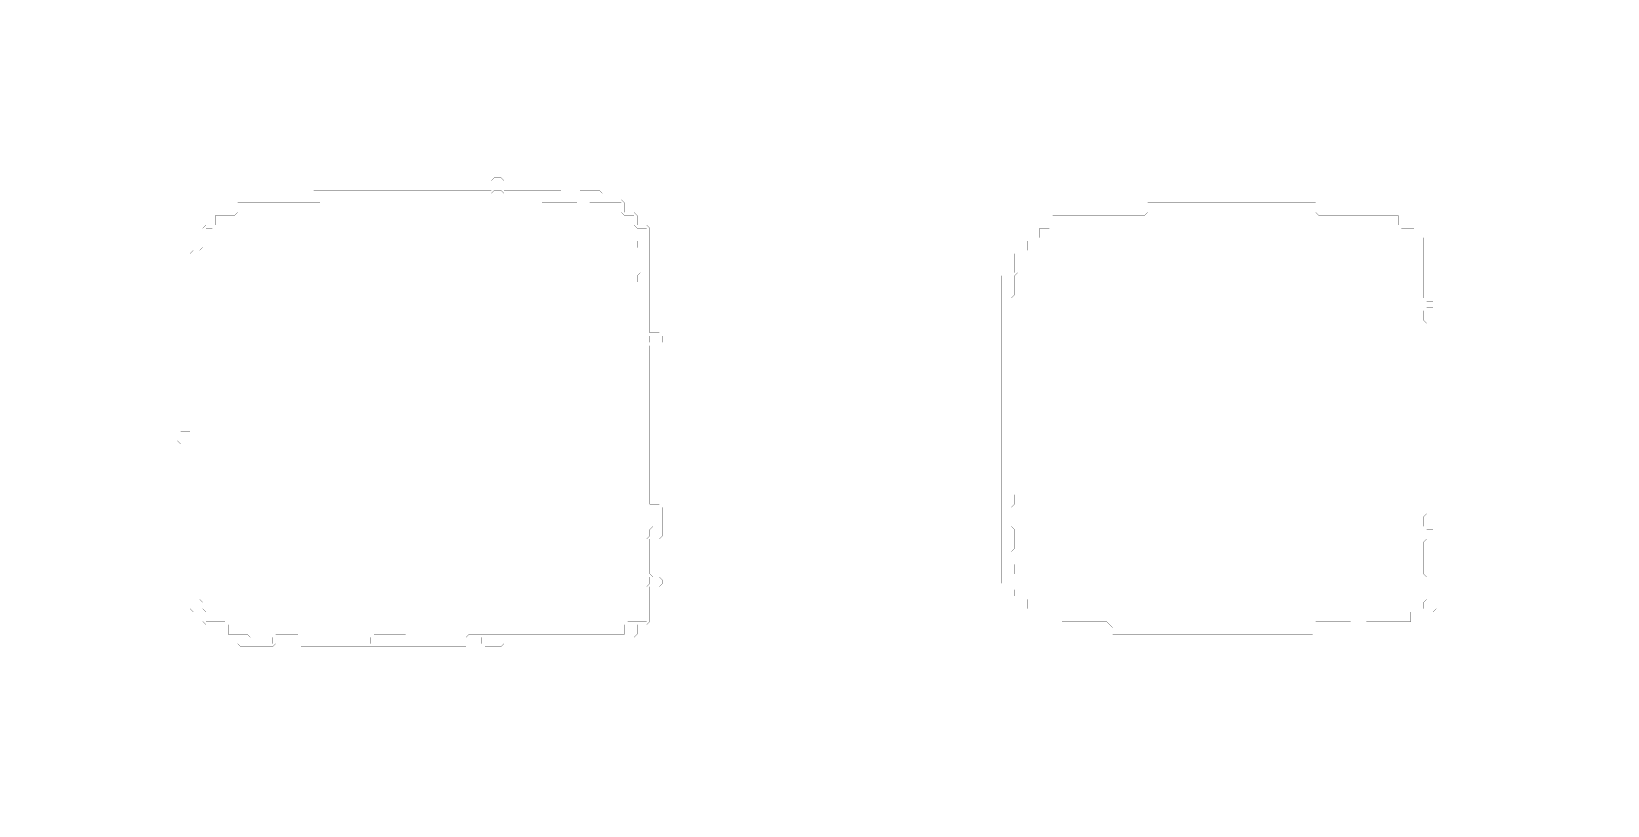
# Model space of a CAD drawing. Header units: metres. Extents: x 135 to 9730, y -4846 to -135.
import ezdxf

# ---------------------------------------------------------------- set-up
doc = ezdxf.new("R2010")
doc.units = ezdxf.units.M
doc.layers.add('conductor', color=1, linetype='Continuous')
doc.layers.add('substrate', color=5, linetype='Continuous')

msp = doc.modelspace()

# ---------------------------------------------------------------- linework, layer by layer
at = {"layer": 'conductor', "const_width": 0.5}
for points in [[(2953.7, -1100.4), (2934.4, -1119.7), (2915.1, -1119.7), (2895.8, -1119.7), (2876.4, -1119.7), (2857.1, -1119.7), (2837.8, -1119.7), (2818.5, -1119.7), (2799.2, -1119.7), (2779.9, -1119.7), (2760.6, -1119.7), (2741.3, -1119.7), (2722, -1119.7), (2702.7, -1119.7), (2683.4, -1119.7), (2664.1, -1119.7), (2644.8, -1119.7), (2625.5, -1119.7), (2606.2, -1119.7), (2586.9, -1119.7), (2567.6, -1119.7), (2548.3, -1119.7), (2529, -1119.7), (2509.7, -1119.7), (2490.3, -1119.7), (2471, -1119.7), (2451.7, -1119.7), (2432.4, -1119.7), (2413.1, -1119.7), (2393.8, -1119.7), (2374.5, -1119.7), (2355.2, -1119.7), (2335.9, -1119.7), (2316.6, -1119.7), (2297.3, -1119.7), (2278, -1119.7), (2258.7, -1119.7), (2239.4, -1119.7), (2220.1, -1119.7), (2200.8, -1119.7), (2181.5, -1119.7), (2162.2, -1119.7), (2142.9, -1119.7), (2123.6, -1119.7), (2104.2, -1119.7), (2084.9, -1119.7), (2065.6, -1119.7), (2046.3, -1119.7), (2027, -1119.7), (2007.7, -1119.7), (1988.4, -1119.7), (1969.1, -1119.7), (1949.8, -1119.7), (1930.5, -1119.7), (1911.2, -1119.7), (1911.2, -1139), (1911.2, -1158.3), (1891.9, -1177.6), (1872.6, -1177.6), (1853.3, -1177.6), (1834, -1177.6), (1814.7, -1177.6), (1795.4, -1177.6), (1776.1, -1177.6), (1756.8, -1177.6), (1737.5, -1177.6), (1718.1, -1177.6), (1698.8, -1177.6), (1679.5, -1177.6), (1660.2, -1177.6), (1640.9, -1177.6), (1621.6, -1177.6), (1602.3, -1177.6), (1583, -1177.6), (1563.7, -1177.6), (1544.4, -1177.6), (1525.1, -1177.6), (1505.8, -1177.6), (1486.5, -1177.6), (1467.2, -1177.6), (1447.9, -1177.6), (1428.6, -1177.6), (1409.3, -1177.6), (1390, -1177.6), (1390, -1196.9), (1390, -1216.2), (1390, -1235.5), (1370.7, -1254.8), (1351.4, -1254.8), (1332, -1254.8), (1312.7, -1254.8), (1293.4, -1254.8), (1274.1, -1254.8), (1254.8, -1254.8), (1254.8, -1274.1), (1254.8, -1293.4), (1254.8, -1312.7), (1235.5, -1332), (1216.2, -1332), (1196.9, -1332), (1196.9, -1351.4), (1196.9, -1370.7), (1196.9, -1390), (1196.9, -1409.3), (1196.9, -1428.6), (1196.9, -1447.9), (1177.6, -1467.2), (1158.3, -1486.5), (1139, -1486.5), (1119.7, -1486.5), (1119.7, -1505.8), (1119.7, -1525.1), (1119.7, -1544.4), (1119.7, -1563.7), (1119.7, -1583), (1119.7, -1602.3), (1119.7, -1621.6), (1119.7, -1640.9), (1119.7, -1660.2), (1119.7, -1679.5), (1119.7, -1698.8), (1119.7, -1718.1), (1119.7, -1737.5), (1119.7, -1756.8), (1119.7, -1776.1), (1119.7, -1795.4), (1119.7, -1814.7), (1119.7, -1834), (1119.7, -1853.3), (1119.7, -1872.6), (1119.7, -1891.9), (1119.7, -1911.2), (1119.7, -1930.5), (1119.7, -1949.8), (1119.7, -1969.1), (1119.7, -1988.4), (1119.7, -2007.7), (1119.7, -2027), (1119.7, -2046.3), (1119.7, -2065.6), (1119.7, -2084.9), (1119.7, -2104.2), (1119.7, -2123.6), (1119.7, -2142.9), (1119.7, -2162.2), (1119.7, -2181.5), (1119.7, -2200.8), (1119.7, -2220.1), (1119.7, -2239.4), (1119.7, -2258.7), (1119.7, -2278), (1119.7, -2297.3), (1119.7, -2316.6), (1119.7, -2335.9), (1119.7, -2355.2), (1119.7, -2374.5), (1119.7, -2393.8), (1119.7, -2413.1), (1119.7, -2432.4), (1119.7, -2451.7), (1119.7, -2471), (1119.7, -2490.3), (1119.7, -2509.7), (1119.7, -2529), (1119.7, -2548.3), (1119.7, -2567.6), (1100.4, -2586.9), (1100.4, -2606.2), (1100.4, -2625.5), (1119.7, -2644.8), (1119.7, -2664.1), (1119.7, -2683.4), (1119.7, -2702.7), (1119.7, -2722), (1119.7, -2741.3), (1119.7, -2760.6), (1119.7, -2779.9), (1119.7, -2799.2), (1119.7, -2818.5), (1119.7, -2837.8), (1119.7, -2857.1), (1119.7, -2876.4), (1119.7, -2895.8), (1119.7, -2915.1), (1119.7, -2934.4), (1119.7, -2953.7), (1119.7, -2973), (1119.7, -2992.3), (1119.7, -3011.6), (1119.7, -3030.9), (1119.7, -3050.2), (1119.7, -3069.5), (1119.7, -3088.8), (1119.7, -3108.1), (1119.7, -3127.4), (1119.7, -3146.7), (1119.7, -3166), (1119.7, -3185.3), (1119.7, -3204.6), (1119.7, -3223.9), (1119.7, -3243.2), (1119.7, -3262.5), (1119.7, -3281.9), (1119.7, -3301.2), (1119.7, -3320.5), (1119.7, -3339.8), (1119.7, -3359.1), (1119.7, -3378.4), (1119.7, -3397.7), (1119.7, -3417), (1119.7, -3436.3), (1119.7, -3455.6), (1119.7, -3474.9), (1119.7, -3494.2), (1119.7, -3513.5), (1119.7, -3532.8), (1119.7, -3552.1), (1119.7, -3571.4), (1119.7, -3590.7), (1139, -3590.7), (1158.3, -3590.7), (1177.6, -3610), (1177.6, -3629.3), (1177.6, -3648.6), (1196.9, -3668), (1196.9, -3687.3), (1196.9, -3706.6), (1196.9, -3725.9), (1216.2, -3725.9), (1235.5, -3725.9), (1254.8, -3725.9), (1274.1, -3725.9), (1293.4, -3725.9), (1312.7, -3725.9), (1332, -3745.2), (1332, -3764.5), (1332, -3783.8), (1332, -3803.1), (1351.4, -3803.1), (1370.7, -3803.1), (1390, -3803.1), (1409.3, -3803.1), (1428.6, -3803.1), (1447.9, -3803.1), (1467.2, -3822.4), (1467.2, -3841.7), (1467.2, -3861), (1486.5, -3861), (1505.8, -3861), (1525.1, -3861), (1544.4, -3861), (1563.7, -3861), (1583, -3861), (1602.3, -3861), (1602.3, -3841.7), (1602.3, -3822.4), (1621.6, -3803.1), (1640.9, -3803.1), (1660.2, -3803.1), (1679.5, -3803.1), (1698.8, -3803.1), (1718.1, -3803.1), (1737.5, -3803.1), (1756.8, -3803.1), (1776.1, -3822.4), (1776.1, -3841.7), (1776.1, -3861), (1795.4, -3861), (1814.7, -3861), (1834, -3861), (1853.3, -3861), (1872.6, -3861), (1891.9, -3861), (1911.2, -3861), (1930.5, -3861), (1949.8, -3861), (1969.1, -3861), (1988.4, -3861), (2007.7, -3861), (2027, -3861), (2046.3, -3861), (2065.6, -3861), (2084.9, -3861), (2104.2, -3861), (2123.6, -3861), (2142.9, -3861), (2162.2, -3861), (2181.5, -3861), (2200.8, -3861), (2200.8, -3841.7), (2200.8, -3822.4), (2220.1, -3803.1), (2239.4, -3803.1), (2258.7, -3803.1), (2278, -3803.1), (2297.3, -3803.1), (2316.6, -3803.1), (2335.9, -3803.1), (2355.2, -3803.1), (2374.5, -3803.1), (2393.8, -3803.1), (2413.1, -3803.1), (2432.4, -3822.4), (2432.4, -3841.7), (2432.4, -3861), (2451.7, -3861), (2471, -3861), (2490.3, -3861), (2509.7, -3861), (2529, -3861), (2548.3, -3861), (2567.6, -3861), (2586.9, -3861), (2606.2, -3861), (2625.5, -3861), (2644.8, -3861), (2664.1, -3861), (2683.4, -3861), (2702.7, -3861), (2722, -3861), (2741.3, -3861), (2760.6, -3861), (2779.9, -3861), (2779.9, -3841.7), (2779.9, -3822.4), (2799.2, -3803.1), (2818.5, -3803.1), (2837.8, -3803.1), (2857.1, -3803.1), (2876.4, -3803.1), (2895.8, -3803.1), (2915.1, -3803.1), (2934.4, -3803.1), (2953.7, -3803.1), (2973, -3803.1), (2992.3, -3803.1), (3011.6, -3803.1), (3030.9, -3803.1), (3050.2, -3803.1), (3069.5, -3803.1), (3088.8, -3803.1), (3108.1, -3803.1), (3127.4, -3803.1), (3146.7, -3803.1), (3166, -3803.1), (3185.3, -3803.1), (3204.6, -3803.1), (3223.9, -3803.1), (3243.2, -3803.1), (3262.5, -3803.1), (3281.9, -3803.1), (3301.2, -3803.1), (3320.5, -3803.1), (3339.8, -3803.1), (3359.1, -3803.1), (3378.4, -3803.1), (3397.7, -3803.1), (3417, -3803.1), (3436.3, -3803.1), (3455.6, -3803.1), (3474.9, -3803.1), (3494.2, -3803.1), (3513.5, -3803.1), (3532.8, -3803.1), (3552.1, -3803.1), (3571.4, -3803.1), (3590.7, -3803.1), (3610, -3803.1), (3629.3, -3803.1), (3648.6, -3803.1), (3668, -3803.1), (3687.3, -3803.1), (3706.6, -3803.1), (3725.9, -3803.1), (3745.2, -3803.1), (3745.2, -3783.8), (3745.2, -3764.5), (3745.2, -3745.2), (3764.5, -3725.9), (3783.8, -3725.9), (3803.1, -3725.9), (3822.4, -3725.9), (3841.7, -3725.9), (3861, -3725.9), (3880.3, -3725.9), (3880.3, -3706.6), (3880.3, -3687.3), (3880.3, -3668), (3880.3, -3648.6), (3880.3, -3629.3), (3880.3, -3610), (3880.3, -3590.7), (3880.3, -3571.4), (3880.3, -3552.1), (3880.3, -3532.8), (3880.3, -3513.5), (3899.6, -3494.2), (3899.6, -3474.9), (3899.6, -3455.6), (3880.3, -3436.3), (3880.3, -3417), (3880.3, -3397.7), (3880.3, -3378.4), (3880.3, -3359.1), (3880.3, -3339.8), (3880.3, -3320.5), (3880.3, -3301.2), (3880.3, -3281.9), (3880.3, -3262.5), (3880.3, -3243.2), (3880.3, -3223.9), (3899.6, -3204.6), (3899.6, -3185.3), (3899.6, -3166), (3918.9, -3146.7), (3938.2, -3146.7), (3957.5, -3146.7), (3957.5, -3127.4), (3957.5, -3108.1), (3957.5, -3088.8), (3957.5, -3069.5), (3957.5, -3050.2), (3957.5, -3030.9), (3938.2, -3030.9), (3918.9, -3030.9), (3899.6, -3030.9), (3880.3, -3011.6), (3880.3, -2992.3), (3880.3, -2973), (3880.3, -2953.7), (3880.3, -2934.4), (3880.3, -2915.1), (3880.3, -2895.8), (3880.3, -2876.4), (3880.3, -2857.1), (3880.3, -2837.8), (3880.3, -2818.5), (3880.3, -2799.2), (3880.3, -2779.9), (3880.3, -2760.6), (3880.3, -2741.3), (3880.3, -2722), (3880.3, -2702.7), (3880.3, -2683.4), (3880.3, -2664.1), (3880.3, -2644.8), (3880.3, -2625.5), (3880.3, -2606.2), (3880.3, -2586.9), (3880.3, -2567.6), (3880.3, -2548.3), (3880.3, -2529), (3880.3, -2509.7), (3880.3, -2490.3), (3880.3, -2471), (3880.3, -2451.7), (3880.3, -2432.4), (3880.3, -2413.1), (3880.3, -2393.8), (3880.3, -2374.5), (3880.3, -2355.2), (3880.3, -2335.9), (3880.3, -2316.6), (3880.3, -2297.3), (3880.3, -2278), (3880.3, -2258.7), (3880.3, -2239.4), (3880.3, -2220.1), (3880.3, -2200.8), (3880.3, -2181.5), (3880.3, -2162.2), (3880.3, -2142.9), (3880.3, -2123.6), (3880.3, -2104.2), (3880.3, -2084.9), (3880.3, -2065.6), (3880.3, -2046.3), (3899.6, -2027), (3899.6, -2007.7), (3899.6, -1988.4), (3880.3, -1969.1), (3880.3, -1949.8), (3880.3, -1930.5), (3880.3, -1911.2), (3880.3, -1891.9), (3880.3, -1872.6), (3880.3, -1853.3), (3880.3, -1834), (3880.3, -1814.7), (3880.3, -1795.4), (3880.3, -1776.1), (3880.3, -1756.8), (3880.3, -1737.5), (3880.3, -1718.1), (3880.3, -1698.8), (3880.3, -1679.5), (3861, -1679.5), (3841.7, -1679.5), (3822.4, -1660.2), (3822.4, -1640.9), (3822.4, -1621.6), (3841.7, -1602.3), (3861, -1602.3), (3880.3, -1602.3), (3880.3, -1583), (3880.3, -1563.7), (3880.3, -1544.4), (3880.3, -1525.1), (3880.3, -1505.8), (3880.3, -1486.5), (3880.3, -1467.2), (3861, -1467.2), (3841.7, -1467.2), (3822.4, -1447.9), (3822.4, -1428.6), (3822.4, -1409.3), (3841.7, -1390), (3861, -1390), (3880.3, -1390), (3880.3, -1370.7), (3880.3, -1351.4), (3880.3, -1332), (3861, -1332), (3841.7, -1332), (3822.4, -1332), (3803.1, -1312.7), (3803.1, -1293.4), (3803.1, -1274.1), (3803.1, -1254.8), (3783.8, -1254.8), (3764.5, -1254.8), (3745.2, -1254.8), (3725.9, -1235.5), (3725.9, -1216.2), (3725.9, -1196.9), (3725.9, -1177.6), (3706.6, -1177.6), (3687.3, -1177.6), (3668, -1177.6), (3648.6, -1177.6), (3629.3, -1177.6), (3610, -1177.6), (3590.7, -1177.6), (3571.4, -1177.6), (3552.1, -1177.6), (3532.8, -1177.6), (3513.5, -1158.3), (3513.5, -1139), (3513.5, -1119.7), (3494.2, -1119.7), (3474.9, -1119.7), (3474.9, -1139), (3474.9, -1158.3), (3455.6, -1177.6), (3436.3, -1177.6), (3417, -1177.6), (3397.7, -1177.6), (3378.4, -1177.6), (3359.1, -1177.6), (3339.8, -1177.6), (3320.5, -1177.6), (3301.2, -1177.6), (3281.9, -1177.6), (3262.5, -1177.6), (3243.2, -1177.6), (3223.9, -1158.3), (3223.9, -1139), (3223.9, -1119.7), (3204.6, -1119.7), (3185.3, -1119.7), (3166, -1119.7), (3146.7, -1119.7), (3127.4, -1119.7), (3108.1, -1119.7), (3088.8, -1119.7), (3069.5, -1119.7), (3050.2, -1119.7), (3030.9, -1119.7), (3011.6, -1119.7), (2992.3, -1100.4), (2973, -1100.4)], [(6930.5, -1177.6), (6930.5, -1196.9), (6930.5, -1216.2), (6930.5, -1235.5), (6911.2, -1254.8), (6891.9, -1254.8), (6872.6, -1254.8), (6853.3, -1254.8), (6834, -1254.8), (6814.7, -1254.8), (6795.4, -1254.8), (6776.1, -1254.8), (6756.8, -1254.8), (6737.5, -1254.8), (6718.1, -1254.8), (6698.8, -1254.8), (6679.5, -1254.8), (6660.2, -1254.8), (6640.9, -1254.8), (6621.6, -1254.8), (6602.3, -1254.8), (6583, -1254.8), (6563.7, -1254.8), (6544.4, -1254.8), (6525.1, -1254.8), (6505.8, -1254.8), (6486.5, -1254.8), (6467.2, -1254.8), (6447.9, -1254.8), (6428.6, -1254.8), (6409.3, -1254.8), (6390, -1254.8), (6370.7, -1254.8), (6351.4, -1254.8), (6351.4, -1274.1), (6351.4, -1293.4), (6351.4, -1312.7), (6332, -1332), (6312.7, -1332), (6293.4, -1332), (6274.1, -1332), (6274.1, -1351.4), (6274.1, -1370.7), (6274.1, -1390), (6254.8, -1409.3), (6235.5, -1409.3), (6216.2, -1409.3), (6196.9, -1409.3), (6196.9, -1428.6), (6196.9, -1447.9), (6196.9, -1467.2), (6177.6, -1486.5), (6158.3, -1486.5), (6139, -1486.5), (6139, -1505.8), (6139, -1525.1), (6139, -1544.4), (6139, -1563.7), (6139, -1583), (6139, -1602.3), (6119.7, -1621.6), (6119.7, -1640.9), (6119.7, -1660.2), (6119.7, -1679.5), (6119.7, -1698.8), (6119.7, -1718.1), (6119.7, -1737.5), (6100.4, -1756.8), (6081.1, -1756.8), (6061.8, -1756.8), (6061.8, -1776.1), (6061.8, -1795.4), (6061.8, -1814.7), (6061.8, -1834), (6061.8, -1853.3), (6061.8, -1872.6), (6061.8, -1891.9), (6061.8, -1911.2), (6061.8, -1930.5), (6061.8, -1949.8), (6061.8, -1969.1), (6061.8, -1988.4), (6061.8, -2007.7), (6061.8, -2027), (6061.8, -2046.3), (6061.8, -2065.6), (6061.8, -2084.9), (6061.8, -2104.2), (6061.8, -2123.6), (6061.8, -2142.9), (6061.8, -2162.2), (6061.8, -2181.5), (6061.8, -2200.8), (6061.8, -2220.1), (6061.8, -2239.4), (6061.8, -2258.7), (6061.8, -2278), (6061.8, -2297.3), (6061.8, -2316.6), (6061.8, -2335.9), (6061.8, -2355.2), (6061.8, -2374.5), (6061.8, -2393.8), (6061.8, -2413.1), (6061.8, -2432.4), (6061.8, -2451.7), (6061.8, -2471), (6061.8, -2490.3), (6061.8, -2509.7), (6061.8, -2529), (6061.8, -2548.3), (6061.8, -2567.6), (6061.8, -2586.9), (6061.8, -2606.2), (6061.8, -2625.5), (6061.8, -2644.8), (6061.8, -2664.1), (6061.8, -2683.4), (6061.8, -2702.7), (6061.8, -2722), (6061.8, -2741.3), (6061.8, -2760.6), (6061.8, -2779.9), (6061.8, -2799.2), (6061.8, -2818.5), (6061.8, -2837.8), (6061.8, -2857.1), (6061.8, -2876.4), (6061.8, -2895.8), (6061.8, -2915.1), (6061.8, -2934.4), (6081.1, -2934.4), (6100.4, -2934.4), (6119.7, -2953.7), (6119.7, -2973), (6119.7, -2992.3), (6119.7, -3011.6), (6100.4, -3030.9), (6081.1, -3030.9), (6061.8, -3030.9), (6061.8, -3050.2), (6061.8, -3069.5), (6061.8, -3088.8), (6061.8, -3108.1), (6061.8, -3127.4), (6061.8, -3146.7), (6081.1, -3146.7), (6100.4, -3146.7), (6119.7, -3166), (6119.7, -3185.3), (6119.7, -3204.6), (6119.7, -3223.9), (6119.7, -3243.2), (6119.7, -3262.5), (6119.7, -3281.9), (6100.4, -3301.2), (6081.1, -3301.2), (6061.8, -3301.2), (6061.8, -3320.5), (6061.8, -3339.8), (6061.8, -3359.1), (6081.1, -3359.1), (6100.4, -3359.1), (6119.7, -3378.4), (6119.7, -3397.7), (6119.7, -3417), (6119.7, -3436.3), (6100.4, -3455.6), (6081.1, -3455.6), (6061.8, -3455.6), (6061.8, -3474.9), (6061.8, -3494.2), (6081.1, -3494.2), (6100.4, -3494.2), (6119.7, -3513.5), (6139, -3532.8), (6139, -3552.1), (6139, -3571.4), (6158.3, -3571.4), (6177.6, -3571.4), (6196.9, -3590.7), (6196.9, -3610), (6196.9, -3629.3), (6196.9, -3648.6), (6216.2, -3648.6), (6235.5, -3648.6), (6254.8, -3648.6), (6274.1, -3668), (6293.4, -3668), (6312.7, -3668), (6332, -3668), (6351.4, -3668), (6370.7, -3668), (6390, -3668), (6409.3, -3687.3), (6409.3, -3706.6), (6409.3, -3725.9), (6428.6, -3725.9), (6447.9, -3725.9), (6467.2, -3725.9), (6486.5, -3725.9), (6505.8, -3725.9), (6525.1, -3725.9), (6544.4, -3725.9), (6563.7, -3725.9), (6583, -3725.9), (6602.3, -3725.9), (6621.6, -3725.9), (6640.9, -3725.9), (6660.2, -3725.9), (6679.5, -3725.9), (6698.8, -3745.2), (6718.1, -3764.5), (6718.1, -3783.8), (6718.1, -3803.1), (6737.5, -3803.1), (6756.8, -3803.1), (6776.1, -3803.1), (6795.4, -3803.1), (6814.7, -3803.1), (6834, -3803.1), (6853.3, -3803.1), (6872.6, -3803.1), (6891.9, -3803.1), (6911.2, -3803.1), (6930.5, -3803.1), (6949.8, -3803.1), (6969.1, -3803.1), (6988.4, -3803.1), (7007.7, -3803.1), (7027, -3803.1), (7046.3, -3803.1), (7065.6, -3803.1), (7084.9, -3803.1), (7104.2, -3803.1), (7123.6, -3803.1), (7142.9, -3803.1), (7162.2, -3803.1), (7181.5, -3803.1), (7200.8, -3803.1), (7220.1, -3803.1), (7239.4, -3803.1), (7258.7, -3803.1), (7278, -3803.1), (7297.3, -3803.1), (7316.6, -3803.1), (7335.9, -3803.1), (7355.2, -3803.1), (7374.5, -3803.1), (7393.8, -3803.1), (7413.1, -3803.1), (7432.4, -3803.1), (7451.7, -3803.1), (7471, -3803.1), (7490.3, -3803.1), (7509.7, -3803.1), (7529, -3803.1), (7548.3, -3803.1), (7567.6, -3803.1), (7586.9, -3803.1), (7606.2, -3803.1), (7625.5, -3803.1), (7644.8, -3803.1), (7664.1, -3803.1), (7683.4, -3803.1), (7702.7, -3803.1), (7722, -3803.1), (7741.3, -3803.1), (7760.6, -3803.1), (7779.9, -3803.1), (7799.2, -3803.1), (7818.5, -3803.1), (7837.8, -3803.1), (7857.1, -3803.1), (7876.4, -3803.1), (7895.8, -3803.1), (7915.1, -3803.1), (7934.4, -3803.1), (7934.4, -3783.8), (7934.4, -3764.5), (7934.4, -3745.2), (7953.7, -3725.9), (7973, -3725.9), (7992.3, -3725.9), (8011.6, -3725.9), (8030.9, -3725.9), (8050.2, -3725.9), (8069.5, -3725.9), (8088.8, -3725.9), (8108.1, -3725.9), (8127.4, -3725.9), (8146.7, -3725.9), (8166, -3725.9), (8166, -3706.6), (8166, -3687.3), (8166, -3668), (8185.3, -3648.6), (8204.6, -3648.6), (8223.9, -3648.6), (8243.2, -3648.6), (8262.5, -3668), (8262.5, -3687.3), (8262.5, -3706.6), (8262.5, -3725.9), (8281.9, -3725.9), (8301.2, -3725.9), (8320.5, -3725.9), (8339.8, -3725.9), (8359.1, -3725.9), (8378.4, -3725.9), (8397.7, -3725.9), (8417, -3725.9), (8436.3, -3725.9), (8455.6, -3725.9), (8474.9, -3725.9), (8494.2, -3725.9), (8513.5, -3725.9), (8532.8, -3725.9), (8532.8, -3706.6), (8532.8, -3687.3), (8532.8, -3668), (8552.1, -3648.6), (8571.4, -3648.6), (8590.7, -3648.6), (8610, -3648.6), (8610, -3629.3), (8610, -3610), (8629.3, -3590.7), (8648.6, -3590.7), (8668, -3590.7), (8668, -3571.4), (8668, -3552.1), (8668, -3532.8), (8668, -3513.5), (8668, -3494.2), (8668, -3474.9), (8668, -3455.6), (8648.6, -3455.6), (8629.3, -3455.6), (8610, -3436.3), (8610, -3417), (8610, -3397.7), (8610, -3378.4), (8610, -3359.1), (8610, -3339.8), (8610, -3320.5), (8610, -3301.2), (8610, -3281.9), (8610, -3262.5), (8610, -3243.2), (8629.3, -3223.9), (8648.6, -3223.9), (8668, -3223.9), (8668, -3204.6), (8668, -3185.3), (8668, -3166), (8648.6, -3166), (8629.3, -3166), (8610, -3146.7), (8610, -3127.4), (8610, -3108.1), (8610, -3088.8), (8629.3, -3069.5), (8648.6, -3069.5), (8668, -3069.5), (8668, -3050.2), (8668, -3030.9), (8668, -3011.6), (8668, -2992.3), (8668, -2973), (8668, -2953.7), (8668, -2934.4), (8668, -2915.1), (8668, -2895.8), (8668, -2876.4), (8668, -2857.1), (8668, -2837.8), (8668, -2818.5), (8668, -2799.2), (8668, -2779.9), (8668, -2760.6), (8668, -2741.3), (8668, -2722), (8668, -2702.7), (8668, -2683.4), (8668, -2664.1), (8668, -2644.8), (8668, -2625.5), (8668, -2606.2), (8668, -2586.9), (8668, -2567.6), (8668, -2548.3), (8668, -2529), (8668, -2509.7), (8668, -2490.3), (8668, -2471), (8668, -2451.7), (8668, -2432.4), (8668, -2413.1), (8668, -2393.8), (8668, -2374.5), (8668, -2355.2), (8668, -2335.9), (8668, -2316.6), (8668, -2297.3), (8668, -2278), (8668, -2258.7), (8668, -2239.4), (8668, -2220.1), (8668, -2200.8), (8668, -2181.5), (8668, -2162.2), (8668, -2142.9), (8668, -2123.6), (8668, -2104.2), (8668, -2084.9), (8668, -2065.6), (8668, -2046.3), (8668, -2027), (8668, -2007.7), (8668, -1988.4), (8668, -1969.1), (8668, -1949.8), (8668, -1930.5), (8668, -1911.2), (8648.6, -1911.2), (8629.3, -1911.2), (8610, -1891.9), (8610, -1872.6), (8610, -1853.3), (8610, -1834), (8629.3, -1814.7), (8648.6, -1814.7), (8668, -1814.7), (8668, -1795.4), (8668, -1776.1), (8648.6, -1776.1), (8629.3, -1776.1), (8610, -1756.8), (8610, -1737.5), (8610, -1718.1), (8610, -1698.8), (8610, -1679.5), (8610, -1660.2), (8610, -1640.9), (8610, -1621.6), (8610, -1602.3), (8610, -1583), (8610, -1563.7), (8610, -1544.4), (8610, -1525.1), (8610, -1505.8), (8610, -1486.5), (8610, -1467.2), (8610, -1447.9), (8610, -1428.6), (8610, -1409.3), (8610, -1390), (8590.7, -1390), (8571.4, -1390), (8552.1, -1370.7), (8552.1, -1351.4), (8552.1, -1332), (8532.8, -1332), (8513.5, -1332), (8494.2, -1332), (8474.9, -1332), (8455.6, -1312.7), (8455.6, -1293.4), (8455.6, -1274.1), (8455.6, -1254.8), (8436.3, -1254.8), (8417, -1254.8), (8397.7, -1254.8), (8378.4, -1254.8), (8359.1, -1254.8), (8339.8, -1254.8), (8320.5, -1254.8), (8301.2, -1254.8), (8281.9, -1254.8), (8262.5, -1254.8), (8243.2, -1254.8), (8223.9, -1254.8), (8204.6, -1254.8), (8185.3, -1254.8), (8166, -1254.8), (8146.7, -1254.8), (8127.4, -1254.8), (8108.1, -1254.8), (8088.8, -1254.8), (8069.5, -1254.8), (8050.2, -1254.8), (8030.9, -1254.8), (8011.6, -1254.8), (7992.3, -1254.8), (7973, -1254.8), (7953.7, -1235.5), (7953.7, -1216.2), (7953.7, -1196.9), (7953.7, -1177.6), (7934.4, -1177.6), (7915.1, -1177.6), (7895.8, -1177.6), (7876.4, -1177.6), (7857.1, -1177.6), (7837.8, -1177.6), (7818.5, -1177.6), (7799.2, -1177.6), (7779.9, -1177.6), (7760.6, -1177.6), (7741.3, -1177.6), (7722, -1177.6), (7702.7, -1177.6), (7683.4, -1177.6), (7664.1, -1177.6), (7644.8, -1177.6), (7625.5, -1177.6), (7606.2, -1177.6), (7586.9, -1177.6), (7567.6, -1177.6), (7548.3, -1177.6), (7529, -1177.6), (7509.7, -1177.6), (7490.3, -1177.6), (7471, -1177.6), (7451.7, -1177.6), (7432.4, -1177.6), (7413.1, -1177.6), (7393.8, -1177.6), (7374.5, -1177.6), (7355.2, -1177.6), (7335.9, -1177.6), (7316.6, -1177.6), (7297.3, -1177.6), (7278, -1177.6), (7258.7, -1177.6), (7239.4, -1177.6), (7220.1, -1177.6), (7200.8, -1177.6), (7181.5, -1177.6), (7162.2, -1177.6), (7142.9, -1177.6), (7123.6, -1177.6), (7104.2, -1177.6), (7084.9, -1177.6), (7065.6, -1177.6), (7046.3, -1177.6), (7027, -1177.6), (7007.7, -1177.6), (6988.4, -1177.6), (6969.1, -1177.6), (6949.8, -1177.6)]]:
    msp.add_lwpolyline(points, close=True, dxfattribs=at)
at = {"layer": 'substrate', "const_width": 0.5}
for points in [[(135.1, -135.1), (135.1, -154.4), (135.1, -173.7), (135.1, -193.1), (135.1, -212.4), (135.1, -231.7), (135.1, -251), (135.1, -270.3), (135.1, -289.6), (135.1, -308.9), (135.1, -328.2), (135.1, -347.5), (135.1, -366.8), (135.1, -386.1), (135.1, -405.4), (135.1, -424.7), (135.1, -444), (135.1, -463.3), (135.1, -482.6), (135.1, -501.9), (135.1, -521.2), (135.1, -540.5), (135.1, -559.8), (135.1, -579.2), (135.1, -598.5), (135.1, -617.8), (135.1, -637.1), (135.1, -656.4), (135.1, -675.7), (135.1, -695), (135.1, -714.3), (135.1, -733.6), (135.1, -752.9), (135.1, -772.2), (135.1, -791.5), (135.1, -810.8), (135.1, -830.1), (135.1, -849.4), (135.1, -868.7), (135.1, -888), (135.1, -907.3), (135.1, -926.6), (135.1, -945.9), (135.1, -965.3), (135.1, -984.6), (135.1, -1003.9), (135.1, -1023.2), (135.1, -1042.5), (135.1, -1061.8), (135.1, -1081.1), (135.1, -1100.4), (135.1, -1119.7), (135.1, -1139), (135.1, -1158.3), (135.1, -1177.6), (135.1, -1196.9), (135.1, -1216.2), (135.1, -1235.5), (135.1, -1254.8), (135.1, -1274.1), (135.1, -1293.4), (135.1, -1312.7), (135.1, -1332), (135.1, -1351.4), (135.1, -1370.7), (135.1, -1390), (135.1, -1409.3), (135.1, -1428.6), (135.1, -1447.9), (135.1, -1467.2), (135.1, -1486.5), (135.1, -1505.8), (135.1, -1525.1), (135.1, -1544.4), (135.1, -1563.7), (135.1, -1583), (135.1, -1602.3), (135.1, -1621.6), (135.1, -1640.9), (135.1, -1660.2), (135.1, -1679.5), (135.1, -1698.8), (135.1, -1718.1), (135.1, -1737.5), (135.1, -1756.8), (135.1, -1776.1), (135.1, -1795.4), (135.1, -1814.7), (135.1, -1834), (135.1, -1853.3), (135.1, -1872.6), (135.1, -1891.9), (135.1, -1911.2), (135.1, -1930.5), (135.1, -1949.8), (135.1, -1969.1), (135.1, -1988.4), (135.1, -2007.7), (135.1, -2027), (135.1, -2046.3), (135.1, -2065.6), (135.1, -2084.9), (135.1, -2104.2), (135.1, -2123.6), (135.1, -2142.9), (135.1, -2162.2), (135.1, -2181.5), (135.1, -2200.8), (135.1, -2220.1), (135.1, -2239.4), (135.1, -2258.7), (135.1, -2278), (135.1, -2297.3), (135.1, -2316.6), (135.1, -2335.9), (135.1, -2355.2), (135.1, -2374.5), (135.1, -2393.8), (135.1, -2413.1), (135.1, -2432.4), (135.1, -2451.7), (135.1, -2471), (135.1, -2490.3), (135.1, -2509.7), (135.1, -2529), (135.1, -2548.3), (135.1, -2567.6), (135.1, -2586.9), (135.1, -2606.2), (135.1, -2625.5), (135.1, -2644.8), (135.1, -2664.1), (135.1, -2683.4), (135.1, -2702.7), (135.1, -2722), (135.1, -2741.3), (135.1, -2760.6), (135.1, -2779.9), (135.1, -2799.2), (135.1, -2818.5), (135.1, -2837.8), (135.1, -2857.1), (135.1, -2876.4), (135.1, -2895.8), (135.1, -2915.1), (135.1, -2934.4), (135.1, -2953.7), (135.1, -2973), (135.1, -2992.3), (135.1, -3011.6), (135.1, -3030.9), (135.1, -3050.2), (135.1, -3069.5), (135.1, -3088.8), (135.1, -3108.1), (135.1, -3127.4), (135.1, -3146.7), (135.1, -3166), (135.1, -3185.3), (135.1, -3204.6), (135.1, -3223.9), (135.1, -3243.2), (135.1, -3262.5), (135.1, -3281.9), (135.1, -3301.2), (135.1, -3320.5), (135.1, -3339.8), (135.1, -3359.1), (135.1, -3378.4), (135.1, -3397.7), (135.1, -3417), (135.1, -3436.3), (135.1, -3455.6), (135.1, -3474.9), (135.1, -3494.2), (135.1, -3513.5), (135.1, -3532.8), (135.1, -3552.1), (135.1, -3571.4), (135.1, -3590.7), (135.1, -3610), (135.1, -3629.3), (135.1, -3648.6), (135.1, -3668), (135.1, -3687.3), (135.1, -3706.6), (135.1, -3725.9), (135.1, -3745.2), (135.1, -3764.5), (135.1, -3783.8), (135.1, -3803.1), (135.1, -3822.4), (135.1, -3841.7), (135.1, -3861), (135.1, -3880.3), (135.1, -3899.6), (135.1, -3918.9), (135.1, -3938.2), (135.1, -3957.5), (135.1, -3976.8), (135.1, -3996.1), (135.1, -4015.4), (135.1, -4034.7), (135.1, -4054.1), (135.1, -4073.4), (135.1, -4092.7), (135.1, -4112), (135.1, -4131.3), (135.1, -4150.6), (135.1, -4169.9), (135.1, -4189.2), (135.1, -4208.5), (135.1, -4227.8), (135.1, -4247.1), (135.1, -4266.4), (135.1, -4285.7), (135.1, -4305), (135.1, -4324.3), (135.1, -4343.6), (135.1, -4362.9), (135.1, -4382.2), (135.1, -4401.5), (135.1, -4420.8), (135.1, -4440.2), (135.1, -4459.5), (135.1, -4478.8), (135.1, -4498.1), (135.1, -4517.4), (135.1, -4536.7), (135.1, -4556), (135.1, -4575.3), (135.1, -4594.6), (135.1, -4613.9), (135.1, -4633.2), (135.1, -4652.5), (135.1, -4671.8), (135.1, -4691.1), (135.1, -4710.4), (135.1, -4729.7), (135.1, -4749), (135.1, -4768.3), (135.1, -4787.6), (135.1, -4806.9), (135.1, -4826.3), (135.1, -4845.6), (154.4, -4845.6), (173.7, -4845.6), (193.1, -4845.6), (212.4, -4845.6), (231.7, -4845.6), (251, -4845.6), (270.3, -4845.6), (289.6, -4845.6), (308.9, -4845.6), (328.2, -4845.6), (347.5, -4845.6), (366.8, -4845.6), (386.1, -4845.6), (405.4, -4845.6), (424.7, -4845.6), (444, -4845.6), (463.3, -4845.6), (482.6, -4845.6), (501.9, -4845.6), (521.2, -4845.6), (540.5, -4845.6), (559.8, -4845.6), (579.2, -4845.6), (598.5, -4845.6), (617.8, -4845.6), (637.1, -4845.6), (656.4, -4845.6), (675.7, -4845.6), (695, -4845.6), (714.3, -4845.6), (733.6, -4845.6), (752.9, -4845.6), (772.2, -4845.6), (791.5, -4845.6), (810.8, -4845.6), (830.1, -4845.6), (849.4, -4845.6), (868.7, -4845.6), (888, -4845.6), (907.3, -4845.6), (926.6, -4845.6), (945.9, -4845.6), (965.3, -4845.6), (984.6, -4845.6), (1003.9, -4845.6), (1023.2, -4845.6), (1042.5, -4845.6), (1061.8, -4845.6), (1081.1, -4845.6), (1100.4, -4845.6), (1119.7, -4845.6), (1139, -4845.6), (1158.3, -4845.6), (1177.6, -4845.6), (1196.9, -4845.6), (1216.2, -4845.6), (1235.5, -4845.6), (1254.8, -4845.6), (1274.1, -4845.6), (1293.4, -4845.6), (1312.7, -4845.6), (1332, -4845.6), (1351.4, -4845.6), (1370.7, -4845.6), (1390, -4845.6), (1409.3, -4845.6), (1428.6, -4845.6), (1447.9, -4845.6), (1467.2, -4845.6), (1486.5, -4845.6), (1505.8, -4845.6), (1525.1, -4845.6), (1544.4, -4845.6), (1563.7, -4845.6), (1583, -4845.6), (1602.3, -4845.6), (1621.6, -4845.6), (1640.9, -4845.6), (1660.2, -4845.6), (1679.5, -4845.6), (1698.8, -4845.6), (1718.1, -4845.6), (1737.5, -4845.6), (1756.8, -4845.6), (1776.1, -4845.6), (1795.4, -4845.6), (1814.7, -4845.6), (1834, -4845.6), (1853.3, -4845.6), (1872.6, -4845.6), (1891.9, -4845.6), (1911.2, -4845.6), (1930.5, -4845.6), (1949.8, -4845.6), (1969.1, -4845.6), (1988.4, -4845.6), (2007.7, -4845.6), (2027, -4845.6), (2046.3, -4845.6), (2065.6, -4845.6), (2084.9, -4845.6), (2104.2, -4845.6), (2123.6, -4845.6), (2142.9, -4845.6), (2162.2, -4845.6), (2181.5, -4845.6), (2200.8, -4845.6), (2220.1, -4845.6), (2239.4, -4845.6), (2258.7, -4845.6), (2278, -4845.6), (2297.3, -4845.6), (2316.6, -4845.6), (2335.9, -4845.6), (2355.2, -4845.6), (2374.5, -4845.6), (2393.8, -4845.6), (2413.1, -4845.6), (2432.4, -4845.6), (2451.7, -4845.6), (2471, -4845.6), (2490.3, -4845.6), (2509.7, -4845.6), (2529, -4845.6), (2548.3, -4845.6), (2567.6, -4845.6), (2586.9, -4845.6), (2606.2, -4845.6), (2625.5, -4845.6), (2644.8, -4845.6), (2664.1, -4845.6), (2683.4, -4845.6), (2702.7, -4845.6), (2722, -4845.6), (2741.3, -4845.6), (2760.6, -4845.6), (2779.9, -4845.6), (2799.2, -4845.6), (2818.5, -4845.6), (2837.8, -4845.6), (2857.1, -4845.6), (2876.4, -4845.6), (2895.8, -4845.6), (2915.1, -4845.6), (2934.4, -4845.6), (2953.7, -4845.6), (2973, -4845.6), (2992.3, -4845.6), (3011.6, -4845.6), (3030.9, -4845.6), (3050.2, -4845.6), (3069.5, -4845.6), (3088.8, -4845.6), (3108.1, -4845.6), (3127.4, -4845.6), (3146.7, -4845.6), (3166, -4845.6), (3185.3, -4845.6), (3204.6, -4845.6), (3223.9, -4845.6), (3243.2, -4845.6), (3262.5, -4845.6), (3281.9, -4845.6), (3301.2, -4845.6), (3320.5, -4845.6), (3339.8, -4845.6), (3359.1, -4845.6), (3378.4, -4845.6), (3397.7, -4845.6), (3417, -4845.6), (3436.3, -4845.6), (3455.6, -4845.6), (3474.9, -4845.6), (3494.2, -4845.6), (3513.5, -4845.6), (3532.8, -4845.6), (3552.1, -4845.6), (3571.4, -4845.6), (3590.7, -4845.6), (3610, -4845.6), (3629.3, -4845.6), (3648.6, -4845.6), (3668, -4845.6), (3687.3, -4845.6), (3706.6, -4845.6), (3725.9, -4845.6), (3745.2, -4845.6), (3764.5, -4845.6), (3783.8, -4845.6), (3803.1, -4845.6), (3822.4, -4845.6), (3841.7, -4845.6), (3861, -4845.6), (3880.3, -4845.6), (3899.6, -4845.6), (3918.9, -4845.6), (3938.2, -4845.6), (3957.5, -4845.6), (3976.8, -4845.6), (3996.1, -4845.6), (4015.4, -4845.6), (4034.7, -4845.6), (4054.1, -4845.6), (4073.4, -4845.6), (4092.7, -4845.6), (4112, -4845.6), (4131.3, -4845.6), (4150.6, -4845.6), (4169.9, -4845.6), (4189.2, -4845.6), (4208.5, -4845.6), (4227.8, -4845.6), (4247.1, -4845.6), (4266.4, -4845.6), (4285.7, -4845.6), (4305, -4845.6), (4324.3, -4845.6), (4343.6, -4845.6), (4362.9, -4845.6), (4382.2, -4845.6), (4401.5, -4845.6), (4420.8, -4845.6), (4440.2, -4845.6), (4459.5, -4845.6), (4478.8, -4845.6), (4498.1, -4845.6), (4517.4, -4845.6), (4536.7, -4845.6), (4556, -4845.6), (4575.3, -4845.6), (4594.6, -4845.6), (4613.9, -4845.6), (4633.2, -4845.6), (4652.5, -4845.6), (4671.8, -4845.6), (4691.1, -4845.6), (4710.4, -4845.6), (4729.7, -4845.6), (4749, -4845.6), (4768.3, -4845.6), (4787.6, -4845.6), (4806.9, -4845.6), (4826.3, -4845.6), (4845.6, -4845.6), (4864.9, -4845.6), (4864.9, -4826.3), (4864.9, -4806.9), (4864.9, -4787.6), (4864.9, -4768.3), (4864.9, -4749), (4864.9, -4729.7), (4864.9, -4710.4), (4864.9, -4691.1), (4864.9, -4671.8), (4864.9, -4652.5), (4864.9, -4633.2), (4864.9, -4613.9), (4864.9, -4594.6), (4864.9, -4575.3), (4864.9, -4556), (4864.9, -4536.7), (4864.9, -4517.4), (4864.9, -4498.1), (4864.9, -4478.8), (4864.9, -4459.5), (4864.9, -4440.2), (4864.9, -4420.8), (4864.9, -4401.5), (4864.9, -4382.2), (4864.9, -4362.9), (4864.9, -4343.6), (4864.9, -4324.3), (4864.9, -4305), (4864.9, -4285.7), (4864.9, -4266.4), (4864.9, -4247.1), (4864.9, -4227.8), (4864.9, -4208.5), (4864.9, -4189.2), (4864.9, -4169.9), (4864.9, -4150.6), (4864.9, -4131.3), (4864.9, -4112), (4864.9, -4092.7), (4864.9, -4073.4), (4864.9, -4054.1), (4864.9, -4034.7), (4864.9, -4015.4), (4864.9, -3996.1), (4864.9, -3976.8), (4864.9, -3957.5), (4864.9, -3938.2), (4864.9, -3918.9), (4864.9, -3899.6), (4864.9, -3880.3), (4864.9, -3861), (4864.9, -3841.7), (4864.9, -3822.4), (4864.9, -3803.1), (4864.9, -3783.8), (4864.9, -3764.5), (4864.9, -3745.2), (4864.9, -3725.9), (4864.9, -3706.6), (4864.9, -3687.3), (4864.9, -3668), (4864.9, -3648.6), (4864.9, -3629.3), (4864.9, -3610), (4864.9, -3590.7), (4864.9, -3571.4), (4864.9, -3552.1), (4864.9, -3532.8), (4864.9, -3513.5), (4864.9, -3494.2), (4864.9, -3474.9), (4864.9, -3455.6), (4864.9, -3436.3), (4864.9, -3417), (4864.9, -3397.7), (4864.9, -3378.4), (4864.9, -3359.1), (4864.9, -3339.8), (4864.9, -3320.5), (4864.9, -3301.2), (4864.9, -3281.9), (4864.9, -3262.5), (4864.9, -3243.2), (4864.9, -3223.9), (4864.9, -3204.6), (4864.9, -3185.3), (4864.9, -3166), (4864.9, -3146.7), (4864.9, -3127.4), (4864.9, -3108.1), (4864.9, -3088.8), (4864.9, -3069.5), (4864.9, -3050.2), (4864.9, -3030.9), (4864.9, -3011.6), (4864.9, -2992.3), (4864.9, -2973), (4864.9, -2953.7), (4864.9, -2934.4), (4864.9, -2915.1), (4864.9, -2895.8), (4864.9, -2876.4), (4864.9, -2857.1), (4864.9, -2837.8), (4864.9, -2818.5), (4864.9, -2799.2), (4864.9, -2779.9), (4864.9, -2760.6), (4864.9, -2741.3), (4864.9, -2722), (4864.9, -2702.7), (4864.9, -2683.4), (4864.9, -2664.1), (4864.9, -2644.8), (4864.9, -2625.5), (4864.9, -2606.2), (4864.9, -2586.9), (4864.9, -2567.6), (4864.9, -2548.3), (4864.9, -2529), (4864.9, -2509.7), (4864.9, -2490.3), (4864.9, -2471), (4864.9, -2451.7), (4864.9, -2432.4), (4864.9, -2413.1), (4864.9, -2393.8), (4864.9, -2374.5), (4864.9, -2355.2), (4864.9, -2335.9), (4864.9, -2316.6), (4864.9, -2297.3), (4864.9, -2278), (4864.9, -2258.7), (4864.9, -2239.4), (4864.9, -2220.1), (4864.9, -2200.8), (4864.9, -2181.5), (4864.9, -2162.2), (4864.9, -2142.9), (4864.9, -2123.6), (4864.9, -2104.2), (4864.9, -2084.9), (4864.9, -2065.6), (4864.9, -2046.3), (4864.9, -2027), (4864.9, -2007.7), (4864.9, -1988.4), (4864.9, -1969.1), (4864.9, -1949.8), (4864.9, -1930.5), (4864.9, -1911.2), (4864.9, -1891.9), (4864.9, -1872.6), (4864.9, -1853.3), (4864.9, -1834), (4864.9, -1814.7), (4864.9, -1795.4), (4864.9, -1776.1), (4864.9, -1756.8), (4864.9, -1737.5), (4864.9, -1718.1), (4864.9, -1698.8), (4864.9, -1679.5), (4864.9, -1660.2), (4864.9, -1640.9), (4864.9, -1621.6), (4864.9, -1602.3), (4864.9, -1583), (4864.9, -1563.7), (4864.9, -1544.4), (4864.9, -1525.1), (4864.9, -1505.8), (4864.9, -1486.5), (4864.9, -1467.2), (4864.9, -1447.9), (4864.9, -1428.6), (4864.9, -1409.3), (4864.9, -1390), (4864.9, -1370.7), (4864.9, -1351.4), (4864.9, -1332), (4864.9, -1312.7), (4864.9, -1293.4), (4864.9, -1274.1), (4864.9, -1254.8), (4864.9, -1235.5), (4864.9, -1216.2), (4864.9, -1196.9), (4864.9, -1177.6), (4864.9, -1158.3), (4864.9, -1139), (4864.9, -1119.7), (4864.9, -1100.4), (4864.9, -1081.1), (4864.9, -1061.8), (4864.9, -1042.5), (4864.9, -1023.2), (4864.9, -1003.9), (4864.9, -984.6), (4864.9, -965.3), (4864.9, -945.9), (4864.9, -926.6), (4864.9, -907.3), (4864.9, -888), (4864.9, -868.7), (4864.9, -849.4), (4864.9, -830.1), (4864.9, -810.8), (4864.9, -791.5), (4864.9, -772.2), (4864.9, -752.9), (4864.9, -733.6), (4864.9, -714.3), (4864.9, -695), (4864.9, -675.7), (4864.9, -656.4), (4864.9, -637.1), (4864.9, -617.8), (4864.9, -598.5), (4864.9, -579.2), (4864.9, -559.8), (4864.9, -540.5), (4864.9, -521.2), (4864.9, -501.9), (4864.9, -482.6), (4864.9, -463.3), (4864.9, -444), (4864.9, -424.7), (4864.9, -405.4), (4864.9, -386.1), (4864.9, -366.8), (4864.9, -347.5), (4864.9, -328.2), (4864.9, -308.9), (4864.9, -289.6), (4864.9, -270.3), (4864.9, -251), (4864.9, -231.7), (4864.9, -212.4), (4864.9, -193.1), (4864.9, -173.7), (4864.9, -154.4), (4864.9, -135.1), (4845.6, -135.1), (4826.3, -135.1), (4806.9, -135.1), (4787.6, -135.1), (4768.3, -135.1), (4749, -135.1), (4729.7, -135.1), (4710.4, -135.1), (4691.1, -135.1), (4671.8, -135.1), (4652.5, -135.1), (4633.2, -135.1), (4613.9, -135.1), (4594.6, -135.1), (4575.3, -135.1), (4556, -135.1), (4536.7, -135.1), (4517.4, -135.1), (4498.1, -135.1), (4478.8, -135.1), (4459.5, -135.1), (4440.2, -135.1), (4420.8, -135.1), (4401.5, -135.1), (4382.2, -135.1), (4362.9, -135.1), (4343.6, -135.1), (4324.3, -135.1), (4305, -135.1), (4285.7, -135.1), (4266.4, -135.1), (4247.1, -135.1), (4227.8, -135.1), (4208.5, -135.1), (4189.2, -135.1), (4169.9, -135.1), (4150.6, -135.1), (4131.3, -135.1), (4112, -135.1), (4092.7, -135.1), (4073.4, -135.1), (4054.1, -135.1), (4034.7, -135.1), (4015.4, -135.1), (3996.1, -135.1), (3976.8, -135.1), (3957.5, -135.1), (3938.2, -135.1), (3918.9, -135.1), (3899.6, -135.1), (3880.3, -135.1), (3861, -135.1), (3841.7, -135.1), (3822.4, -135.1), (3803.1, -135.1), (3783.8, -135.1), (3764.5, -135.1), (3745.2, -135.1), (3725.9, -135.1), (3706.6, -135.1), (3687.3, -135.1), (3668, -135.1), (3648.6, -135.1), (3629.3, -135.1), (3610, -135.1), (3590.7, -135.1), (3571.4, -135.1), (3552.1, -135.1), (3532.8, -135.1), (3513.5, -135.1), (3494.2, -135.1), (3474.9, -135.1), (3455.6, -135.1), (3436.3, -135.1), (3417, -135.1), (3397.7, -135.1), (3378.4, -135.1), (3359.1, -135.1), (3339.8, -135.1), (3320.5, -135.1), (3301.2, -135.1), (3281.9, -135.1), (3262.5, -135.1), (3243.2, -135.1), (3223.9, -135.1), (3204.6, -135.1), (3185.3, -135.1), (3166, -135.1), (3146.7, -135.1), (3127.4, -135.1), (3108.1, -135.1), (3088.8, -135.1), (3069.5, -135.1), (3050.2, -135.1), (3030.9, -135.1), (3011.6, -135.1), (2992.3, -135.1), (2973, -135.1), (2953.7, -135.1), (2934.4, -135.1), (2915.1, -135.1), (2895.8, -135.1), (2876.4, -135.1), (2857.1, -135.1), (2837.8, -135.1), (2818.5, -135.1), (2799.2, -135.1), (2779.9, -135.1), (2760.6, -135.1), (2741.3, -135.1), (2722, -135.1), (2702.7, -135.1), (2683.4, -135.1), (2664.1, -135.1), (2644.8, -135.1), (2625.5, -135.1), (2606.2, -135.1), (2586.9, -135.1), (2567.6, -135.1), (2548.3, -135.1), (2529, -135.1), (2509.7, -135.1), (2490.3, -135.1), (2471, -135.1), (2451.7, -135.1), (2432.4, -135.1), (2413.1, -135.1), (2393.8, -135.1), (2374.5, -135.1), (2355.2, -135.1), (2335.9, -135.1), (2316.6, -135.1), (2297.3, -135.1), (2278, -135.1), (2258.7, -135.1), (2239.4, -135.1), (2220.1, -135.1), (2200.8, -135.1), (2181.5, -135.1), (2162.2, -135.1), (2142.9, -135.1), (2123.6, -135.1), (2104.2, -135.1), (2084.9, -135.1), (2065.6, -135.1), (2046.3, -135.1), (2027, -135.1), (2007.7, -135.1), (1988.4, -135.1), (1969.1, -135.1), (1949.8, -135.1), (1930.5, -135.1), (1911.2, -135.1), (1891.9, -135.1), (1872.6, -135.1), (1853.3, -135.1), (1834, -135.1), (1814.7, -135.1), (1795.4, -135.1), (1776.1, -135.1), (1756.8, -135.1), (1737.5, -135.1), (1718.1, -135.1), (1698.8, -135.1), (1679.5, -135.1), (1660.2, -135.1), (1640.9, -135.1), (1621.6, -135.1), (1602.3, -135.1), (1583, -135.1), (1563.7, -135.1), (1544.4, -135.1), (1525.1, -135.1), (1505.8, -135.1), (1486.5, -135.1), (1467.2, -135.1), (1447.9, -135.1), (1428.6, -135.1), (1409.3, -135.1), (1390, -135.1), (1370.7, -135.1), (1351.4, -135.1), (1332, -135.1), (1312.7, -135.1), (1293.4, -135.1), (1274.1, -135.1), (1254.8, -135.1), (1235.5, -135.1), (1216.2, -135.1), (1196.9, -135.1), (1177.6, -135.1), (1158.3, -135.1), (1139, -135.1), (1119.7, -135.1), (1100.4, -135.1), (1081.1, -135.1), (1061.8, -135.1), (1042.5, -135.1), (1023.2, -135.1), (1003.9, -135.1), (984.6, -135.1), (965.3, -135.1), (945.9, -135.1), (926.6, -135.1), (907.3, -135.1), (888, -135.1), (868.7, -135.1), (849.4, -135.1), (830.1, -135.1), (810.8, -135.1), (791.5, -135.1), (772.2, -135.1), (752.9, -135.1), (733.6, -135.1), (714.3, -135.1), (695, -135.1), (675.7, -135.1), (656.4, -135.1), (637.1, -135.1), (617.8, -135.1), (598.5, -135.1), (579.2, -135.1), (559.8, -135.1), (540.5, -135.1), (521.2, -135.1), (501.9, -135.1), (482.6, -135.1), (463.3, -135.1), (444, -135.1), (424.7, -135.1), (405.4, -135.1), (386.1, -135.1), (366.8, -135.1), (347.5, -135.1), (328.2, -135.1), (308.9, -135.1), (289.6, -135.1), (270.3, -135.1), (251, -135.1), (231.7, -135.1), (212.4, -135.1), (193.1, -135.1), (173.7, -135.1), (154.4, -135.1)], [(5000, -135.1), (5000, -154.4), (5000, -173.7), (5000, -193.1), (5000, -212.4), (5000, -231.7), (5000, -251), (5000, -270.3), (5000, -289.6), (5000, -308.9), (5000, -328.2), (5000, -347.5), (5000, -366.8), (5000, -386.1), (5000, -405.4), (5000, -424.7), (5000, -444), (5000, -463.3), (5000, -482.6), (5000, -501.9), (5000, -521.2), (5000, -540.5), (5000, -559.8), (5000, -579.2), (5000, -598.5), (5000, -617.8), (5000, -637.1), (5000, -656.4), (5000, -675.7), (5000, -695), (5000, -714.3), (5000, -733.6), (5000, -752.9), (5000, -772.2), (5000, -791.5), (5000, -810.8), (5000, -830.1), (5000, -849.4), (5000, -868.7), (5000, -888), (5000, -907.3), (5000, -926.6), (5000, -945.9), (5000, -965.3), (5000, -984.6), (5000, -1003.9), (5000, -1023.2), (5000, -1042.5), (5000, -1061.8), (5000, -1081.1), (5000, -1100.4), (5000, -1119.7), (5000, -1139), (5000, -1158.3), (5000, -1177.6), (5000, -1196.9), (5000, -1216.2), (5000, -1235.5), (5000, -1254.8), (5000, -1274.1), (5000, -1293.4), (5000, -1312.7), (5000, -1332), (5000, -1351.4), (5000, -1370.7), (5000, -1390), (5000, -1409.3), (5000, -1428.6), (5000, -1447.9), (5000, -1467.2), (5000, -1486.5), (5000, -1505.8), (5000, -1525.1), (5000, -1544.4), (5000, -1563.7), (5000, -1583), (5000, -1602.3), (5000, -1621.6), (5000, -1640.9), (5000, -1660.2), (5000, -1679.5), (5000, -1698.8), (5000, -1718.1), (5000, -1737.5), (5000, -1756.8), (5000, -1776.1), (5000, -1795.4), (5000, -1814.7), (5000, -1834), (5000, -1853.3), (5000, -1872.6), (5000, -1891.9), (5000, -1911.2), (5000, -1930.5), (5000, -1949.8), (5000, -1969.1), (5000, -1988.4), (5000, -2007.7), (5000, -2027), (5000, -2046.3), (5000, -2065.6), (5000, -2084.9), (5000, -2104.2), (5000, -2123.6), (5000, -2142.9), (5000, -2162.2), (5000, -2181.5), (5000, -2200.8), (5000, -2220.1), (5000, -2239.4), (5000, -2258.7), (5000, -2278), (5000, -2297.3), (5000, -2316.6), (5000, -2335.9), (5000, -2355.2), (5000, -2374.5), (5000, -2393.8), (5000, -2413.1), (5000, -2432.4), (5000, -2451.7), (5000, -2471), (5000, -2490.3), (5000, -2509.7), (5000, -2529), (5000, -2548.3), (5000, -2567.6), (5000, -2586.9), (5000, -2606.2), (5000, -2625.5), (5000, -2644.8), (5000, -2664.1), (5000, -2683.4), (5000, -2702.7), (5000, -2722), (5000, -2741.3), (5000, -2760.6), (5000, -2779.9), (5000, -2799.2), (5000, -2818.5), (5000, -2837.8), (5000, -2857.1), (5000, -2876.4), (5000, -2895.8), (5000, -2915.1), (5000, -2934.4), (5000, -2953.7), (5000, -2973), (5000, -2992.3), (5000, -3011.6), (5000, -3030.9), (5000, -3050.2), (5000, -3069.5), (5000, -3088.8), (5000, -3108.1), (5000, -3127.4), (5000, -3146.7), (5000, -3166), (5000, -3185.3), (5000, -3204.6), (5000, -3223.9), (5000, -3243.2), (5000, -3262.5), (5000, -3281.9), (5000, -3301.2), (5000, -3320.5), (5000, -3339.8), (5000, -3359.1), (5000, -3378.4), (5000, -3397.7), (5000, -3417), (5000, -3436.3), (5000, -3455.6), (5000, -3474.9), (5000, -3494.2), (5000, -3513.5), (5000, -3532.8), (5000, -3552.1), (5000, -3571.4), (5000, -3590.7), (5000, -3610), (5000, -3629.3), (5000, -3648.6), (5000, -3668), (5000, -3687.3), (5000, -3706.6), (5000, -3725.9), (5000, -3745.2), (5000, -3764.5), (5000, -3783.8), (5000, -3803.1), (5000, -3822.4), (5000, -3841.7), (5000, -3861), (5000, -3880.3), (5000, -3899.6), (5000, -3918.9), (5000, -3938.2), (5000, -3957.5), (5000, -3976.8), (5000, -3996.1), (5000, -4015.4), (5000, -4034.7), (5000, -4054.1), (5000, -4073.4), (5000, -4092.7), (5000, -4112), (5000, -4131.3), (5000, -4150.6), (5000, -4169.9), (5000, -4189.2), (5000, -4208.5), (5000, -4227.8), (5000, -4247.1), (5000, -4266.4), (5000, -4285.7), (5000, -4305), (5000, -4324.3), (5000, -4343.6), (5000, -4362.9), (5000, -4382.2), (5000, -4401.5), (5000, -4420.8), (5000, -4440.2), (5000, -4459.5), (5000, -4478.8), (5000, -4498.1), (5000, -4517.4), (5000, -4536.7), (5000, -4556), (5000, -4575.3), (5000, -4594.6), (5000, -4613.9), (5000, -4633.2), (5000, -4652.5), (5000, -4671.8), (5000, -4691.1), (5000, -4710.4), (5000, -4729.7), (5000, -4749), (5000, -4768.3), (5000, -4787.6), (5000, -4806.9), (5000, -4826.3), (5000, -4845.6), (5019.3, -4845.6), (5038.6, -4845.6), (5057.9, -4845.6), (5077.2, -4845.6), (5096.5, -4845.6), (5115.8, -4845.6), (5135.1, -4845.6), (5154.4, -4845.6), (5173.7, -4845.6), (5193.1, -4845.6), (5212.4, -4845.6), (5231.7, -4845.6), (5251, -4845.6), (5270.3, -4845.6), (5289.6, -4845.6), (5308.9, -4845.6), (5328.2, -4845.6), (5347.5, -4845.6), (5366.8, -4845.6), (5386.1, -4845.6), (5405.4, -4845.6), (5424.7, -4845.6), (5444, -4845.6), (5463.3, -4845.6), (5482.6, -4845.6), (5501.9, -4845.6), (5521.2, -4845.6), (5540.5, -4845.6), (5559.8, -4845.6), (5579.2, -4845.6), (5598.5, -4845.6), (5617.8, -4845.6), (5637.1, -4845.6), (5656.4, -4845.6), (5675.7, -4845.6), (5695, -4845.6), (5714.3, -4845.6), (5733.6, -4845.6), (5752.9, -4845.6), (5772.2, -4845.6), (5791.5, -4845.6), (5810.8, -4845.6), (5830.1, -4845.6), (5849.4, -4845.6), (5868.7, -4845.6), (5888, -4845.6), (5907.3, -4845.6), (5926.6, -4845.6), (5945.9, -4845.6), (5965.3, -4845.6), (5984.6, -4845.6), (6003.9, -4845.6), (6023.2, -4845.6), (6042.5, -4845.6), (6061.8, -4845.6), (6081.1, -4845.6), (6100.4, -4845.6), (6119.7, -4845.6), (6139, -4845.6), (6158.3, -4845.6), (6177.6, -4845.6), (6196.9, -4845.6), (6216.2, -4845.6), (6235.5, -4845.6), (6254.8, -4845.6), (6274.1, -4845.6), (6293.4, -4845.6), (6312.7, -4845.6), (6332, -4845.6), (6351.4, -4845.6), (6370.7, -4845.6), (6390, -4845.6), (6409.3, -4845.6), (6428.6, -4845.6), (6447.9, -4845.6), (6467.2, -4845.6), (6486.5, -4845.6), (6505.8, -4845.6), (6525.1, -4845.6), (6544.4, -4845.6), (6563.7, -4845.6), (6583, -4845.6), (6602.3, -4845.6), (6621.6, -4845.6), (6640.9, -4845.6), (6660.2, -4845.6), (6679.5, -4845.6), (6698.8, -4845.6), (6718.1, -4845.6), (6737.5, -4845.6), (6756.8, -4845.6), (6776.1, -4845.6), (6795.4, -4845.6), (6814.7, -4845.6), (6834, -4845.6), (6853.3, -4845.6), (6872.6, -4845.6), (6891.9, -4845.6), (6911.2, -4845.6), (6930.5, -4845.6), (6949.8, -4845.6), (6969.1, -4845.6), (6988.4, -4845.6), (7007.7, -4845.6), (7027, -4845.6), (7046.3, -4845.6), (7065.6, -4845.6), (7084.9, -4845.6), (7104.2, -4845.6), (7123.6, -4845.6), (7142.9, -4845.6), (7162.2, -4845.6), (7181.5, -4845.6), (7200.8, -4845.6), (7220.1, -4845.6), (7239.4, -4845.6), (7258.7, -4845.6), (7278, -4845.6), (7297.3, -4845.6), (7316.6, -4845.6), (7335.9, -4845.6), (7355.2, -4845.6), (7374.5, -4845.6), (7393.8, -4845.6), (7413.1, -4845.6), (7432.4, -4845.6), (7451.7, -4845.6), (7471, -4845.6), (7490.3, -4845.6), (7509.7, -4845.6), (7529, -4845.6), (7548.3, -4845.6), (7567.6, -4845.6), (7586.9, -4845.6), (7606.2, -4845.6), (7625.5, -4845.6), (7644.8, -4845.6), (7664.1, -4845.6), (7683.4, -4845.6), (7702.7, -4845.6), (7722, -4845.6), (7741.3, -4845.6), (7760.6, -4845.6), (7779.9, -4845.6), (7799.2, -4845.6), (7818.5, -4845.6), (7837.8, -4845.6), (7857.1, -4845.6), (7876.4, -4845.6), (7895.8, -4845.6), (7915.1, -4845.6), (7934.4, -4845.6), (7953.7, -4845.6), (7973, -4845.6), (7992.3, -4845.6), (8011.6, -4845.6), (8030.9, -4845.6), (8050.2, -4845.6), (8069.5, -4845.6), (8088.8, -4845.6), (8108.1, -4845.6), (8127.4, -4845.6), (8146.7, -4845.6), (8166, -4845.6), (8185.3, -4845.6), (8204.6, -4845.6), (8223.9, -4845.6), (8243.2, -4845.6), (8262.5, -4845.6), (8281.9, -4845.6), (8301.2, -4845.6), (8320.5, -4845.6), (8339.8, -4845.6), (8359.1, -4845.6), (8378.4, -4845.6), (8397.7, -4845.6), (8417, -4845.6), (8436.3, -4845.6), (8455.6, -4845.6), (8474.9, -4845.6), (8494.2, -4845.6), (8513.5, -4845.6), (8532.8, -4845.6), (8552.1, -4845.6), (8571.4, -4845.6), (8590.7, -4845.6), (8610, -4845.6), (8629.3, -4845.6), (8648.6, -4845.6), (8668, -4845.6), (8687.3, -4845.6), (8706.6, -4845.6), (8725.9, -4845.6), (8745.2, -4845.6), (8764.5, -4845.6), (8783.8, -4845.6), (8803.1, -4845.6), (8822.4, -4845.6), (8841.7, -4845.6), (8861, -4845.6), (8880.3, -4845.6), (8899.6, -4845.6), (8918.9, -4845.6), (8938.2, -4845.6), (8957.5, -4845.6), (8976.8, -4845.6), (8996.1, -4845.6), (9015.4, -4845.6), (9034.7, -4845.6), (9054.1, -4845.6), (9073.4, -4845.6), (9092.7, -4845.6), (9112, -4845.6), (9131.3, -4845.6), (9150.6, -4845.6), (9169.9, -4845.6), (9189.2, -4845.6), (9208.5, -4845.6), (9227.8, -4845.6), (9247.1, -4845.6), (9266.4, -4845.6), (9285.7, -4845.6), (9305, -4845.6), (9324.3, -4845.6), (9343.6, -4845.6), (9362.9, -4845.6), (9382.2, -4845.6), (9401.5, -4845.6), (9420.8, -4845.6), (9440.2, -4845.6), (9459.5, -4845.6), (9478.8, -4845.6), (9498.1, -4845.6), (9517.4, -4845.6), (9536.7, -4845.6), (9556, -4845.6), (9575.3, -4845.6), (9594.6, -4845.6), (9613.9, -4845.6), (9633.2, -4845.6), (9652.5, -4845.6), (9671.8, -4845.6), (9691.1, -4845.6), (9710.4, -4845.6), (9729.7, -4845.6), (9729.7, -4826.3), (9729.7, -4806.9), (9729.7, -4787.6), (9729.7, -4768.3), (9729.7, -4749), (9729.7, -4729.7), (9729.7, -4710.4), (9729.7, -4691.1), (9729.7, -4671.8), (9729.7, -4652.5), (9729.7, -4633.2), (9729.7, -4613.9), (9729.7, -4594.6), (9729.7, -4575.3), (9729.7, -4556), (9729.7, -4536.7), (9729.7, -4517.4), (9729.7, -4498.1), (9729.7, -4478.8), (9729.7, -4459.5), (9729.7, -4440.2), (9729.7, -4420.8), (9729.7, -4401.5), (9729.7, -4382.2), (9729.7, -4362.9), (9729.7, -4343.6), (9729.7, -4324.3), (9729.7, -4305), (9729.7, -4285.7), (9729.7, -4266.4), (9729.7, -4247.1), (9729.7, -4227.8), (9729.7, -4208.5), (9729.7, -4189.2), (9729.7, -4169.9), (9729.7, -4150.6), (9729.7, -4131.3), (9729.7, -4112), (9729.7, -4092.7), (9729.7, -4073.4), (9729.7, -4054.1), (9729.7, -4034.7), (9729.7, -4015.4), (9729.7, -3996.1), (9729.7, -3976.8), (9729.7, -3957.5), (9729.7, -3938.2), (9729.7, -3918.9), (9729.7, -3899.6), (9729.7, -3880.3), (9729.7, -3861), (9729.7, -3841.7), (9729.7, -3822.4), (9729.7, -3803.1), (9729.7, -3783.8), (9729.7, -3764.5), (9729.7, -3745.2), (9729.7, -3725.9), (9729.7, -3706.6), (9729.7, -3687.3), (9729.7, -3668), (9729.7, -3648.6), (9729.7, -3629.3), (9729.7, -3610), (9729.7, -3590.7), (9729.7, -3571.4), (9729.7, -3552.1), (9729.7, -3532.8), (9729.7, -3513.5), (9729.7, -3494.2), (9729.7, -3474.9), (9729.7, -3455.6), (9729.7, -3436.3), (9729.7, -3417), (9729.7, -3397.7), (9729.7, -3378.4), (9729.7, -3359.1), (9729.7, -3339.8), (9729.7, -3320.5), (9729.7, -3301.2), (9729.7, -3281.9), (9729.7, -3262.5), (9729.7, -3243.2), (9729.7, -3223.9), (9729.7, -3204.6), (9729.7, -3185.3), (9729.7, -3166), (9729.7, -3146.7), (9729.7, -3127.4), (9729.7, -3108.1), (9729.7, -3088.8), (9729.7, -3069.5), (9729.7, -3050.2), (9729.7, -3030.9), (9729.7, -3011.6), (9729.7, -2992.3), (9729.7, -2973), (9729.7, -2953.7), (9729.7, -2934.4), (9729.7, -2915.1), (9729.7, -2895.8), (9729.7, -2876.4), (9729.7, -2857.1), (9729.7, -2837.8), (9729.7, -2818.5), (9729.7, -2799.2), (9729.7, -2779.9), (9729.7, -2760.6), (9729.7, -2741.3), (9729.7, -2722), (9729.7, -2702.7), (9729.7, -2683.4), (9729.7, -2664.1), (9729.7, -2644.8), (9729.7, -2625.5), (9729.7, -2606.2), (9729.7, -2586.9), (9729.7, -2567.6), (9729.7, -2548.3), (9729.7, -2529), (9729.7, -2509.7), (9729.7, -2490.3), (9729.7, -2471), (9729.7, -2451.7), (9729.7, -2432.4), (9729.7, -2413.1), (9729.7, -2393.8), (9729.7, -2374.5), (9729.7, -2355.2), (9729.7, -2335.9), (9729.7, -2316.6), (9729.7, -2297.3), (9729.7, -2278), (9729.7, -2258.7), (9729.7, -2239.4), (9729.7, -2220.1), (9729.7, -2200.8), (9729.7, -2181.5), (9729.7, -2162.2), (9729.7, -2142.9), (9729.7, -2123.6), (9729.7, -2104.2), (9729.7, -2084.9), (9729.7, -2065.6), (9729.7, -2046.3), (9729.7, -2027), (9729.7, -2007.7), (9729.7, -1988.4), (9729.7, -1969.1), (9729.7, -1949.8), (9729.7, -1930.5), (9729.7, -1911.2), (9729.7, -1891.9), (9729.7, -1872.6), (9729.7, -1853.3), (9729.7, -1834), (9729.7, -1814.7), (9729.7, -1795.4), (9729.7, -1776.1), (9729.7, -1756.8), (9729.7, -1737.5), (9729.7, -1718.1), (9729.7, -1698.8), (9729.7, -1679.5), (9729.7, -1660.2), (9729.7, -1640.9), (9729.7, -1621.6), (9729.7, -1602.3), (9729.7, -1583), (9729.7, -1563.7), (9729.7, -1544.4), (9729.7, -1525.1), (9729.7, -1505.8), (9729.7, -1486.5), (9729.7, -1467.2), (9729.7, -1447.9), (9729.7, -1428.6), (9729.7, -1409.3), (9729.7, -1390), (9729.7, -1370.7), (9729.7, -1351.4), (9729.7, -1332), (9729.7, -1312.7), (9729.7, -1293.4), (9729.7, -1274.1), (9729.7, -1254.8), (9729.7, -1235.5), (9729.7, -1216.2), (9729.7, -1196.9), (9729.7, -1177.6), (9729.7, -1158.3), (9729.7, -1139), (9729.7, -1119.7), (9729.7, -1100.4), (9729.7, -1081.1), (9729.7, -1061.8), (9729.7, -1042.5), (9729.7, -1023.2), (9729.7, -1003.9), (9729.7, -984.6), (9729.7, -965.3), (9729.7, -945.9), (9729.7, -926.6), (9729.7, -907.3), (9729.7, -888), (9729.7, -868.7), (9729.7, -849.4), (9729.7, -830.1), (9729.7, -810.8), (9729.7, -791.5), (9729.7, -772.2), (9729.7, -752.9), (9729.7, -733.6), (9729.7, -714.3), (9729.7, -695), (9729.7, -675.7), (9729.7, -656.4), (9729.7, -637.1), (9729.7, -617.8), (9729.7, -598.5), (9729.7, -579.2), (9729.7, -559.8), (9729.7, -540.5), (9729.7, -521.2), (9729.7, -501.9), (9729.7, -482.6), (9729.7, -463.3), (9729.7, -444), (9729.7, -424.7), (9729.7, -405.4), (9729.7, -386.1), (9729.7, -366.8), (9729.7, -347.5), (9729.7, -328.2), (9729.7, -308.9), (9729.7, -289.6), (9729.7, -270.3), (9729.7, -251), (9729.7, -231.7), (9729.7, -212.4), (9729.7, -193.1), (9729.7, -173.7), (9729.7, -154.4), (9729.7, -135.1), (9710.4, -135.1), (9691.1, -135.1), (9671.8, -135.1), (9652.5, -135.1), (9633.2, -135.1), (9613.9, -135.1), (9594.6, -135.1), (9575.3, -135.1), (9556, -135.1), (9536.7, -135.1), (9517.4, -135.1), (9498.1, -135.1), (9478.8, -135.1), (9459.5, -135.1), (9440.2, -135.1), (9420.8, -135.1), (9401.5, -135.1), (9382.2, -135.1), (9362.9, -135.1), (9343.6, -135.1), (9324.3, -135.1), (9305, -135.1), (9285.7, -135.1), (9266.4, -135.1), (9247.1, -135.1), (9227.8, -135.1), (9208.5, -135.1), (9189.2, -135.1), (9169.9, -135.1), (9150.6, -135.1), (9131.3, -135.1), (9112, -135.1), (9092.7, -135.1), (9073.4, -135.1), (9054.1, -135.1), (9034.7, -135.1), (9015.4, -135.1), (8996.1, -135.1), (8976.8, -135.1), (8957.5, -135.1), (8938.2, -135.1), (8918.9, -135.1), (8899.6, -135.1), (8880.3, -135.1), (8861, -135.1), (8841.7, -135.1), (8822.4, -135.1), (8803.1, -135.1), (8783.8, -135.1), (8764.5, -135.1), (8745.2, -135.1), (8725.9, -135.1), (8706.6, -135.1), (8687.3, -135.1), (8668, -135.1), (8648.6, -135.1), (8629.3, -135.1), (8610, -135.1), (8590.7, -135.1), (8571.4, -135.1), (8552.1, -135.1), (8532.8, -135.1), (8513.5, -135.1), (8494.2, -135.1), (8474.9, -135.1), (8455.6, -135.1), (8436.3, -135.1), (8417, -135.1), (8397.7, -135.1), (8378.4, -135.1), (8359.1, -135.1), (8339.8, -135.1), (8320.5, -135.1), (8301.2, -135.1), (8281.9, -135.1), (8262.5, -135.1), (8243.2, -135.1), (8223.9, -135.1), (8204.6, -135.1), (8185.3, -135.1), (8166, -135.1), (8146.7, -135.1), (8127.4, -135.1), (8108.1, -135.1), (8088.8, -135.1), (8069.5, -135.1), (8050.2, -135.1), (8030.9, -135.1), (8011.6, -135.1), (7992.3, -135.1), (7973, -135.1), (7953.7, -135.1), (7934.4, -135.1), (7915.1, -135.1), (7895.8, -135.1), (7876.4, -135.1), (7857.1, -135.1), (7837.8, -135.1), (7818.5, -135.1), (7799.2, -135.1), (7779.9, -135.1), (7760.6, -135.1), (7741.3, -135.1), (7722, -135.1), (7702.7, -135.1), (7683.4, -135.1), (7664.1, -135.1), (7644.8, -135.1), (7625.5, -135.1), (7606.2, -135.1), (7586.9, -135.1), (7567.6, -135.1), (7548.3, -135.1), (7529, -135.1), (7509.7, -135.1), (7490.3, -135.1), (7471, -135.1), (7451.7, -135.1), (7432.4, -135.1), (7413.1, -135.1), (7393.8, -135.1), (7374.5, -135.1), (7355.2, -135.1), (7335.9, -135.1), (7316.6, -135.1), (7297.3, -135.1), (7278, -135.1), (7258.7, -135.1), (7239.4, -135.1), (7220.1, -135.1), (7200.8, -135.1), (7181.5, -135.1), (7162.2, -135.1), (7142.9, -135.1), (7123.6, -135.1), (7104.2, -135.1), (7084.9, -135.1), (7065.6, -135.1), (7046.3, -135.1), (7027, -135.1), (7007.7, -135.1), (6988.4, -135.1), (6969.1, -135.1), (6949.8, -135.1), (6930.5, -135.1), (6911.2, -135.1), (6891.9, -135.1), (6872.6, -135.1), (6853.3, -135.1), (6834, -135.1), (6814.7, -135.1), (6795.4, -135.1), (6776.1, -135.1), (6756.8, -135.1), (6737.5, -135.1), (6718.1, -135.1), (6698.8, -135.1), (6679.5, -135.1), (6660.2, -135.1), (6640.9, -135.1), (6621.6, -135.1), (6602.3, -135.1), (6583, -135.1), (6563.7, -135.1), (6544.4, -135.1), (6525.1, -135.1), (6505.8, -135.1), (6486.5, -135.1), (6467.2, -135.1), (6447.9, -135.1), (6428.6, -135.1), (6409.3, -135.1), (6390, -135.1), (6370.7, -135.1), (6351.4, -135.1), (6332, -135.1), (6312.7, -135.1), (6293.4, -135.1), (6274.1, -135.1), (6254.8, -135.1), (6235.5, -135.1), (6216.2, -135.1), (6196.9, -135.1), (6177.6, -135.1), (6158.3, -135.1), (6139, -135.1), (6119.7, -135.1), (6100.4, -135.1), (6081.1, -135.1), (6061.8, -135.1), (6042.5, -135.1), (6023.2, -135.1), (6003.9, -135.1), (5984.6, -135.1), (5965.3, -135.1), (5945.9, -135.1), (5926.6, -135.1), (5907.3, -135.1), (5888, -135.1), (5868.7, -135.1), (5849.4, -135.1), (5830.1, -135.1), (5810.8, -135.1), (5791.5, -135.1), (5772.2, -135.1), (5752.9, -135.1), (5733.6, -135.1), (5714.3, -135.1), (5695, -135.1), (5675.7, -135.1), (5656.4, -135.1), (5637.1, -135.1), (5617.8, -135.1), (5598.5, -135.1), (5579.2, -135.1), (5559.8, -135.1), (5540.5, -135.1), (5521.2, -135.1), (5501.9, -135.1), (5482.6, -135.1), (5463.3, -135.1), (5444, -135.1), (5424.7, -135.1), (5405.4, -135.1), (5386.1, -135.1), (5366.8, -135.1), (5347.5, -135.1), (5328.2, -135.1), (5308.9, -135.1), (5289.6, -135.1), (5270.3, -135.1), (5251, -135.1), (5231.7, -135.1), (5212.4, -135.1), (5193.1, -135.1), (5173.7, -135.1), (5154.4, -135.1), (5135.1, -135.1), (5115.8, -135.1), (5096.5, -135.1), (5077.2, -135.1), (5057.9, -135.1), (5038.6, -135.1), (5019.3, -135.1)], [(2934.4, -1042.5), (2953.7, -1023.2), (2973, -1023.2), (2992.3, -1023.2), (3011.6, -1042.5), (3011.6, -1061.8), (3011.6, -1081.1), (3011.6, -1100.4), (3030.9, -1100.4), (3050.2, -1100.4), (3069.5, -1100.4), (3088.8, -1100.4), (3108.1, -1100.4), (3127.4, -1100.4), (3146.7, -1100.4), (3166, -1100.4), (3185.3, -1100.4), (3204.6, -1100.4), (3223.9, -1100.4), (3243.2, -1100.4), (3262.5, -1100.4), (3281.9, -1100.4), (3301.2, -1100.4), (3320.5, -1100.4), (3339.8, -1100.4), (3359.1, -1100.4), (3378.4, -1119.7), (3378.4, -1139), (3378.4, -1158.3), (3397.7, -1158.3), (3417, -1158.3), (3436.3, -1158.3), (3455.6, -1158.3), (3455.6, -1139), (3455.6, -1119.7), (3474.9, -1100.4), (3494.2, -1100.4), (3513.5, -1100.4), (3532.8, -1100.4), (3552.1, -1100.4), (3571.4, -1100.4), (3590.7, -1100.4), (3610, -1119.7), (3610, -1139), (3610, -1158.3), (3629.3, -1158.3), (3648.6, -1158.3), (3668, -1158.3), (3687.3, -1158.3), (3706.6, -1158.3), (3725.9, -1158.3), (3745.2, -1177.6), (3745.2, -1196.9), (3745.2, -1216.2), (3745.2, -1235.5), (3764.5, -1235.5), (3783.8, -1235.5), (3803.1, -1235.5), (3822.4, -1254.8), (3822.4, -1274.1), (3822.4, -1293.4), (3822.4, -1312.7), (3841.7, -1312.7), (3861, -1312.7), (3880.3, -1312.7), (3899.6, -1332), (3899.6, -1351.4), (3899.6, -1370.7), (3899.6, -1390), (3899.6, -1409.3), (3899.6, -1428.6), (3899.6, -1447.9), (3899.6, -1467.2), (3899.6, -1486.5), (3899.6, -1505.8), (3899.6, -1525.1), (3899.6, -1544.4), (3899.6, -1563.7), (3899.6, -1583), (3899.6, -1602.3), (3899.6, -1621.6), (3899.6, -1640.9), (3899.6, -1660.2), (3899.6, -1679.5), (3899.6, -1698.8), (3899.6, -1718.1), (3899.6, -1737.5), (3899.6, -1756.8), (3899.6, -1776.1), (3899.6, -1795.4), (3899.6, -1814.7), (3899.6, -1834), (3899.6, -1853.3), (3899.6, -1872.6), (3899.6, -1891.9), (3899.6, -1911.2), (3899.6, -1930.5), (3899.6, -1949.8), (3899.6, -1969.1), (3918.9, -1969.1), (3938.2, -1969.1), (3957.5, -1969.1), (3976.8, -1988.4), (3976.8, -2007.7), (3976.8, -2027), (3957.5, -2046.3), (3938.2, -2046.3), (3918.9, -2046.3), (3899.6, -2046.3), (3899.6, -2065.6), (3899.6, -2084.9), (3899.6, -2104.2), (3899.6, -2123.6), (3899.6, -2142.9), (3899.6, -2162.2), (3899.6, -2181.5), (3899.6, -2200.8), (3899.6, -2220.1), (3899.6, -2239.4), (3899.6, -2258.7), (3899.6, -2278), (3899.6, -2297.3), (3899.6, -2316.6), (3899.6, -2335.9), (3899.6, -2355.2), (3899.6, -2374.5), (3899.6, -2393.8), (3899.6, -2413.1), (3899.6, -2432.4), (3899.6, -2451.7), (3899.6, -2471), (3899.6, -2490.3), (3899.6, -2509.7), (3899.6, -2529), (3899.6, -2548.3), (3899.6, -2567.6), (3899.6, -2586.9), (3899.6, -2606.2), (3899.6, -2625.5), (3899.6, -2644.8), (3899.6, -2664.1), (3899.6, -2683.4), (3899.6, -2702.7), (3899.6, -2722), (3899.6, -2741.3), (3899.6, -2760.6), (3899.6, -2779.9), (3899.6, -2799.2), (3899.6, -2818.5), (3899.6, -2837.8), (3899.6, -2857.1), (3899.6, -2876.4), (3899.6, -2895.8), (3899.6, -2915.1), (3899.6, -2934.4), (3899.6, -2953.7), (3899.6, -2973), (3899.6, -2992.3), (3899.6, -3011.6), (3918.9, -3011.6), (3938.2, -3011.6), (3957.5, -3011.6), (3976.8, -3030.9), (3976.8, -3050.2), (3976.8, -3069.5), (3976.8, -3088.8), (3976.8, -3108.1), (3976.8, -3127.4), (3976.8, -3146.7), (3976.8, -3166), (3976.8, -3185.3), (3976.8, -3204.6), (3957.5, -3223.9), (3938.2, -3223.9), (3918.9, -3223.9), (3899.6, -3223.9), (3899.6, -3243.2), (3899.6, -3262.5), (3899.6, -3281.9), (3899.6, -3301.2), (3899.6, -3320.5), (3899.6, -3339.8), (3899.6, -3359.1), (3899.6, -3378.4), (3899.6, -3397.7), (3899.6, -3417), (3899.6, -3436.3), (3918.9, -3455.6), (3938.2, -3455.6), (3957.5, -3455.6), (3976.8, -3474.9), (3976.8, -3494.2), (3957.5, -3513.5), (3938.2, -3513.5), (3918.9, -3513.5), (3899.6, -3513.5), (3899.6, -3532.8), (3899.6, -3552.1), (3899.6, -3571.4), (3899.6, -3590.7), (3899.6, -3610), (3899.6, -3629.3), (3899.6, -3648.6), (3899.6, -3668), (3899.6, -3687.3), (3899.6, -3706.6), (3899.6, -3725.9), (3880.3, -3745.2), (3861, -3745.2), (3841.7, -3745.2), (3822.4, -3745.2), (3822.4, -3764.5), (3822.4, -3783.8), (3822.4, -3803.1), (3803.1, -3822.4), (3783.8, -3822.4), (3764.5, -3822.4), (3745.2, -3822.4), (3725.9, -3822.4), (3706.6, -3822.4), (3687.3, -3822.4), (3668, -3822.4), (3648.6, -3822.4), (3629.3, -3822.4), (3610, -3822.4), (3590.7, -3822.4), (3571.4, -3822.4), (3552.1, -3822.4), (3532.8, -3822.4), (3513.5, -3822.4), (3494.2, -3822.4), (3474.9, -3822.4), (3455.6, -3822.4), (3436.3, -3822.4), (3417, -3822.4), (3397.7, -3822.4), (3378.4, -3822.4), (3359.1, -3822.4), (3339.8, -3822.4), (3320.5, -3822.4), (3301.2, -3822.4), (3281.9, -3822.4), (3262.5, -3822.4), (3243.2, -3822.4), (3223.9, -3822.4), (3204.6, -3822.4), (3185.3, -3822.4), (3166, -3822.4), (3146.7, -3822.4), (3127.4, -3822.4), (3108.1, -3822.4), (3088.8, -3822.4), (3069.5, -3822.4), (3050.2, -3822.4), (3030.9, -3822.4), (3011.6, -3822.4), (3011.6, -3841.7), (3011.6, -3861), (2992.3, -3880.3), (2973, -3880.3), (2953.7, -3880.3), (2934.4, -3880.3), (2915.1, -3880.3), (2895.8, -3880.3), (2876.4, -3861), (2876.4, -3841.7), (2876.4, -3822.4), (2857.1, -3822.4), (2837.8, -3822.4), (2818.5, -3822.4), (2799.2, -3822.4), (2799.2, -3841.7), (2799.2, -3861), (2779.9, -3880.3), (2760.6, -3880.3), (2741.3, -3880.3), (2722, -3880.3), (2702.7, -3880.3), (2683.4, -3880.3), (2664.1, -3880.3), (2644.8, -3880.3), (2625.5, -3880.3), (2606.2, -3880.3), (2586.9, -3880.3), (2567.6, -3880.3), (2548.3, -3880.3), (2529, -3880.3), (2509.7, -3880.3), (2490.3, -3880.3), (2471, -3880.3), (2451.7, -3880.3), (2432.4, -3880.3), (2413.1, -3880.3), (2393.8, -3880.3), (2374.5, -3880.3), (2355.2, -3880.3), (2335.9, -3880.3), (2316.6, -3880.3), (2297.3, -3880.3), (2278, -3880.3), (2258.7, -3880.3), (2239.4, -3880.3), (2220.1, -3880.3), (2200.8, -3880.3), (2181.5, -3880.3), (2162.2, -3880.3), (2142.9, -3880.3), (2123.6, -3880.3), (2104.2, -3880.3), (2084.9, -3880.3), (2065.6, -3880.3), (2046.3, -3880.3), (2027, -3880.3), (2007.7, -3880.3), (1988.4, -3880.3), (1969.1, -3880.3), (1949.8, -3880.3), (1930.5, -3880.3), (1911.2, -3880.3), (1891.9, -3880.3), (1872.6, -3880.3), (1853.3, -3880.3), (1834, -3880.3), (1814.7, -3880.3), (1795.4, -3880.3), (1776.1, -3880.3), (1756.8, -3861), (1756.8, -3841.7), (1756.8, -3822.4), (1737.5, -3822.4), (1718.1, -3822.4), (1698.8, -3822.4), (1679.5, -3822.4), (1660.2, -3822.4), (1640.9, -3822.4), (1621.6, -3822.4), (1621.6, -3841.7), (1621.6, -3861), (1602.3, -3880.3), (1583, -3880.3), (1563.7, -3880.3), (1544.4, -3880.3), (1525.1, -3880.3), (1505.8, -3880.3), (1486.5, -3880.3), (1467.2, -3880.3), (1447.9, -3880.3), (1428.6, -3880.3), (1409.3, -3880.3), (1390, -3861), (1390, -3841.7), (1390, -3822.4), (1370.7, -3822.4), (1351.4, -3822.4), (1332, -3822.4), (1312.7, -3803.1), (1312.7, -3783.8), (1312.7, -3764.5), (1312.7, -3745.2), (1293.4, -3745.2), (1274.1, -3745.2), (1254.8, -3745.2), (1235.5, -3745.2), (1216.2, -3745.2), (1196.9, -3745.2), (1177.6, -3725.9), (1177.6, -3706.6), (1177.6, -3687.3), (1177.6, -3668), (1158.3, -3668), (1139, -3668), (1119.7, -3668), (1100.4, -3648.6), (1100.4, -3629.3), (1100.4, -3610), (1100.4, -3590.7), (1100.4, -3571.4), (1100.4, -3552.1), (1100.4, -3532.8), (1100.4, -3513.5), (1100.4, -3494.2), (1100.4, -3474.9), (1100.4, -3455.6), (1100.4, -3436.3), (1100.4, -3417), (1100.4, -3397.7), (1100.4, -3378.4), (1100.4, -3359.1), (1100.4, -3339.8), (1100.4, -3320.5), (1100.4, -3301.2), (1100.4, -3281.9), (1100.4, -3262.5), (1100.4, -3243.2), (1100.4, -3223.9), (1100.4, -3204.6), (1100.4, -3185.3), (1100.4, -3166), (1100.4, -3146.7), (1100.4, -3127.4), (1100.4, -3108.1), (1100.4, -3088.8), (1100.4, -3069.5), (1100.4, -3050.2), (1100.4, -3030.9), (1100.4, -3011.6), (1100.4, -2992.3), (1100.4, -2973), (1100.4, -2953.7), (1100.4, -2934.4), (1100.4, -2915.1), (1100.4, -2895.8), (1100.4, -2876.4), (1100.4, -2857.1), (1100.4, -2837.8), (1100.4, -2818.5), (1100.4, -2799.2), (1100.4, -2779.9), (1100.4, -2760.6), (1100.4, -2741.3), (1100.4, -2722), (1100.4, -2702.7), (1100.4, -2683.4), (1100.4, -2664.1), (1100.4, -2644.8), (1081.1, -2644.8), (1061.8, -2644.8), (1042.5, -2644.8), (1023.2, -2625.5), (1023.2, -2606.2), (1023.2, -2586.9), (1042.5, -2567.6), (1061.8, -2567.6), (1081.1, -2567.6), (1100.4, -2567.6), (1100.4, -2548.3), (1100.4, -2529), (1100.4, -2509.7), (1100.4, -2490.3), (1100.4, -2471), (1100.4, -2451.7), (1100.4, -2432.4), (1100.4, -2413.1), (1100.4, -2393.8), (1100.4, -2374.5), (1100.4, -2355.2), (1100.4, -2335.9), (1100.4, -2316.6), (1100.4, -2297.3), (1100.4, -2278), (1100.4, -2258.7), (1100.4, -2239.4), (1100.4, -2220.1), (1100.4, -2200.8), (1100.4, -2181.5), (1100.4, -2162.2), (1100.4, -2142.9), (1100.4, -2123.6), (1100.4, -2104.2), (1100.4, -2084.9), (1100.4, -2065.6), (1100.4, -2046.3), (1100.4, -2027), (1100.4, -2007.7), (1100.4, -1988.4), (1100.4, -1969.1), (1100.4, -1949.8), (1100.4, -1930.5), (1100.4, -1911.2), (1100.4, -1891.9), (1100.4, -1872.6), (1100.4, -1853.3), (1100.4, -1834), (1100.4, -1814.7), (1100.4, -1795.4), (1100.4, -1776.1), (1100.4, -1756.8), (1100.4, -1737.5), (1100.4, -1718.1), (1100.4, -1698.8), (1100.4, -1679.5), (1100.4, -1660.2), (1100.4, -1640.9), (1100.4, -1621.6), (1100.4, -1602.3), (1100.4, -1583), (1100.4, -1563.7), (1100.4, -1544.4), (1100.4, -1525.1), (1100.4, -1505.8), (1100.4, -1486.5), (1119.7, -1467.2), (1139, -1467.2), (1158.3, -1467.2), (1177.6, -1447.9), (1177.6, -1428.6), (1177.6, -1409.3), (1177.6, -1390), (1177.6, -1370.7), (1177.6, -1351.4), (1177.6, -1332), (1196.9, -1312.7), (1216.2, -1312.7), (1235.5, -1312.7), (1235.5, -1293.4), (1235.5, -1274.1), (1235.5, -1254.8), (1254.8, -1235.5), (1274.1, -1235.5), (1293.4, -1235.5), (1312.7, -1235.5), (1312.7, -1216.2), (1312.7, -1196.9), (1312.7, -1177.6), (1332, -1158.3), (1351.4, -1158.3), (1370.7, -1158.3), (1390, -1158.3), (1409.3, -1158.3), (1428.6, -1158.3), (1447.9, -1158.3), (1467.2, -1158.3), (1486.5, -1158.3), (1505.8, -1158.3), (1525.1, -1158.3), (1544.4, -1158.3), (1563.7, -1158.3), (1583, -1158.3), (1602.3, -1158.3), (1621.6, -1158.3), (1640.9, -1158.3), (1660.2, -1158.3), (1679.5, -1158.3), (1698.8, -1158.3), (1718.1, -1158.3), (1737.5, -1158.3), (1756.8, -1158.3), (1776.1, -1158.3), (1795.4, -1158.3), (1814.7, -1158.3), (1834, -1158.3), (1834, -1139), (1834, -1119.7), (1853.3, -1100.4), (1872.6, -1100.4), (1891.9, -1100.4), (1911.2, -1100.4), (1930.5, -1100.4), (1949.8, -1100.4), (1969.1, -1100.4), (1988.4, -1100.4), (2007.7, -1100.4), (2027, -1100.4), (2046.3, -1100.4), (2065.6, -1100.4), (2084.9, -1100.4), (2104.2, -1100.4), (2123.6, -1100.4), (2142.9, -1100.4), (2162.2, -1100.4), (2181.5, -1100.4), (2200.8, -1100.4), (2220.1, -1100.4), (2239.4, -1100.4), (2258.7, -1100.4), (2278, -1100.4), (2297.3, -1100.4), (2316.6, -1100.4), (2335.9, -1100.4), (2355.2, -1100.4), (2374.5, -1100.4), (2393.8, -1100.4), (2413.1, -1100.4), (2432.4, -1100.4), (2451.7, -1100.4), (2471, -1100.4), (2490.3, -1100.4), (2509.7, -1100.4), (2529, -1100.4), (2548.3, -1100.4), (2567.6, -1100.4), (2586.9, -1100.4), (2606.2, -1100.4), (2625.5, -1100.4), (2644.8, -1100.4), (2664.1, -1100.4), (2683.4, -1100.4), (2702.7, -1100.4), (2722, -1100.4), (2741.3, -1100.4), (2760.6, -1100.4), (2779.9, -1100.4), (2799.2, -1100.4), (2818.5, -1100.4), (2837.8, -1100.4), (2857.1, -1100.4), (2876.4, -1100.4), (2895.8, -1100.4), (2915.1, -1100.4), (2934.4, -1100.4), (2934.4, -1081.1), (2934.4, -1061.8)], [(6776.1, -1177.6), (6795.4, -1158.3), (6814.7, -1158.3), (6834, -1158.3), (6853.3, -1158.3), (6872.6, -1158.3), (6891.9, -1158.3), (6911.2, -1158.3), (6930.5, -1158.3), (6949.8, -1158.3), (6969.1, -1158.3), (6988.4, -1158.3), (7007.7, -1158.3), (7027, -1158.3), (7046.3, -1158.3), (7065.6, -1158.3), (7084.9, -1158.3), (7104.2, -1158.3), (7123.6, -1158.3), (7142.9, -1158.3), (7162.2, -1158.3), (7181.5, -1158.3), (7200.8, -1158.3), (7220.1, -1158.3), (7239.4, -1158.3), (7258.7, -1158.3), (7278, -1158.3), (7297.3, -1158.3), (7316.6, -1158.3), (7335.9, -1158.3), (7355.2, -1158.3), (7374.5, -1158.3), (7393.8, -1158.3), (7413.1, -1158.3), (7432.4, -1158.3), (7451.7, -1158.3), (7471, -1158.3), (7490.3, -1158.3), (7509.7, -1158.3), (7529, -1158.3), (7548.3, -1158.3), (7567.6, -1158.3), (7586.9, -1158.3), (7606.2, -1158.3), (7625.5, -1158.3), (7644.8, -1158.3), (7664.1, -1158.3), (7683.4, -1158.3), (7702.7, -1158.3), (7722, -1158.3), (7741.3, -1158.3), (7760.6, -1158.3), (7779.9, -1158.3), (7799.2, -1158.3), (7818.5, -1158.3), (7837.8, -1158.3), (7857.1, -1158.3), (7876.4, -1158.3), (7895.8, -1158.3), (7915.1, -1158.3), (7934.4, -1158.3), (7953.7, -1158.3), (7973, -1158.3), (7992.3, -1158.3), (8011.6, -1158.3), (8030.9, -1177.6), (8030.9, -1196.9), (8030.9, -1216.2), (8030.9, -1235.5), (8050.2, -1235.5), (8069.5, -1235.5), (8088.8, -1235.5), (8108.1, -1235.5), (8127.4, -1235.5), (8146.7, -1235.5), (8166, -1235.5), (8185.3, -1235.5), (8204.6, -1235.5), (8223.9, -1235.5), (8243.2, -1235.5), (8262.5, -1235.5), (8281.9, -1235.5), (8301.2, -1235.5), (8320.5, -1235.5), (8339.8, -1235.5), (8359.1, -1235.5), (8378.4, -1235.5), (8397.7, -1235.5), (8417, -1235.5), (8436.3, -1235.5), (8455.6, -1235.5), (8474.9, -1254.8), (8474.9, -1274.1), (8474.9, -1293.4), (8474.9, -1312.7), (8494.2, -1312.7), (8513.5, -1312.7), (8532.8, -1312.7), (8552.1, -1312.7), (8571.4, -1312.7), (8590.7, -1312.7), (8610, -1312.7), (8629.3, -1332), (8629.3, -1351.4), (8629.3, -1370.7), (8629.3, -1390), (8629.3, -1409.3), (8629.3, -1428.6), (8629.3, -1447.9), (8629.3, -1467.2), (8629.3, -1486.5), (8629.3, -1505.8), (8629.3, -1525.1), (8629.3, -1544.4), (8629.3, -1563.7), (8629.3, -1583), (8629.3, -1602.3), (8629.3, -1621.6), (8629.3, -1640.9), (8629.3, -1660.2), (8629.3, -1679.5), (8629.3, -1698.8), (8629.3, -1718.1), (8629.3, -1737.5), (8629.3, -1756.8), (8648.6, -1756.8), (8668, -1756.8), (8687.3, -1776.1), (8687.3, -1795.4), (8687.3, -1814.7), (8687.3, -1834), (8687.3, -1853.3), (8687.3, -1872.6), (8687.3, -1891.9), (8687.3, -1911.2), (8687.3, -1930.5), (8687.3, -1949.8), (8687.3, -1969.1), (8687.3, -1988.4), (8687.3, -2007.7), (8687.3, -2027), (8687.3, -2046.3), (8687.3, -2065.6), (8687.3, -2084.9), (8687.3, -2104.2), (8687.3, -2123.6), (8687.3, -2142.9), (8687.3, -2162.2), (8687.3, -2181.5), (8687.3, -2200.8), (8687.3, -2220.1), (8687.3, -2239.4), (8687.3, -2258.7), (8687.3, -2278), (8687.3, -2297.3), (8687.3, -2316.6), (8687.3, -2335.9), (8687.3, -2355.2), (8687.3, -2374.5), (8687.3, -2393.8), (8687.3, -2413.1), (8687.3, -2432.4), (8687.3, -2451.7), (8687.3, -2471), (8687.3, -2490.3), (8687.3, -2509.7), (8687.3, -2529), (8687.3, -2548.3), (8687.3, -2567.6), (8687.3, -2586.9), (8687.3, -2606.2), (8687.3, -2625.5), (8687.3, -2644.8), (8687.3, -2664.1), (8687.3, -2683.4), (8687.3, -2702.7), (8687.3, -2722), (8687.3, -2741.3), (8687.3, -2760.6), (8687.3, -2779.9), (8687.3, -2799.2), (8687.3, -2818.5), (8687.3, -2837.8), (8687.3, -2857.1), (8687.3, -2876.4), (8687.3, -2895.8), (8687.3, -2915.1), (8687.3, -2934.4), (8687.3, -2953.7), (8687.3, -2973), (8687.3, -2992.3), (8687.3, -3011.6), (8687.3, -3030.9), (8687.3, -3050.2), (8687.3, -3069.5), (8687.3, -3088.8), (8687.3, -3108.1), (8687.3, -3127.4), (8687.3, -3146.7), (8687.3, -3166), (8687.3, -3185.3), (8687.3, -3204.6), (8687.3, -3223.9), (8687.3, -3243.2), (8687.3, -3262.5), (8687.3, -3281.9), (8687.3, -3301.2), (8687.3, -3320.5), (8687.3, -3339.8), (8687.3, -3359.1), (8668, -3378.4), (8648.6, -3378.4), (8629.3, -3378.4), (8629.3, -3397.7), (8629.3, -3417), (8629.3, -3436.3), (8648.6, -3436.3), (8668, -3436.3), (8687.3, -3455.6), (8687.3, -3474.9), (8687.3, -3494.2), (8687.3, -3513.5), (8687.3, -3532.8), (8687.3, -3552.1), (8687.3, -3571.4), (8687.3, -3590.7), (8687.3, -3610), (8687.3, -3629.3), (8687.3, -3648.6), (8668, -3668), (8648.6, -3668), (8629.3, -3668), (8610, -3668), (8590.7, -3668), (8571.4, -3668), (8552.1, -3668), (8552.1, -3687.3), (8552.1, -3706.6), (8552.1, -3725.9), (8532.8, -3745.2), (8513.5, -3745.2), (8494.2, -3745.2), (8474.9, -3745.2), (8455.6, -3745.2), (8436.3, -3745.2), (8417, -3745.2), (8397.7, -3745.2), (8378.4, -3745.2), (8359.1, -3745.2), (8339.8, -3745.2), (8320.5, -3745.2), (8301.2, -3745.2), (8281.9, -3745.2), (8262.5, -3745.2), (8243.2, -3725.9), (8243.2, -3706.6), (8243.2, -3687.3), (8243.2, -3668), (8223.9, -3668), (8204.6, -3668), (8185.3, -3668), (8185.3, -3687.3), (8185.3, -3706.6), (8185.3, -3725.9), (8166, -3745.2), (8146.7, -3745.2), (8127.4, -3745.2), (8108.1, -3745.2), (8088.8, -3745.2), (8069.5, -3745.2), (8050.2, -3745.2), (8030.9, -3745.2), (8011.6, -3745.2), (7992.3, -3745.2), (7973, -3745.2), (7953.7, -3745.2), (7953.7, -3764.5), (7953.7, -3783.8), (7953.7, -3803.1), (7934.4, -3822.4), (7915.1, -3822.4), (7895.8, -3822.4), (7876.4, -3822.4), (7857.1, -3822.4), (7837.8, -3822.4), (7818.5, -3822.4), (7799.2, -3822.4), (7779.9, -3822.4), (7760.6, -3822.4), (7741.3, -3822.4), (7722, -3822.4), (7702.7, -3822.4), (7683.4, -3822.4), (7664.1, -3822.4), (7644.8, -3822.4), (7625.5, -3822.4), (7606.2, -3822.4), (7586.9, -3822.4), (7567.6, -3822.4), (7548.3, -3822.4), (7529, -3822.4), (7509.7, -3822.4), (7490.3, -3822.4), (7471, -3822.4), (7451.7, -3822.4), (7432.4, -3822.4), (7413.1, -3822.4), (7393.8, -3822.4), (7374.5, -3822.4), (7355.2, -3822.4), (7335.9, -3822.4), (7316.6, -3822.4), (7297.3, -3822.4), (7278, -3822.4), (7258.7, -3822.4), (7239.4, -3822.4), (7220.1, -3822.4), (7200.8, -3822.4), (7181.5, -3822.4), (7162.2, -3822.4), (7142.9, -3822.4), (7123.6, -3822.4), (7104.2, -3822.4), (7084.9, -3822.4), (7065.6, -3822.4), (7046.3, -3822.4), (7027, -3822.4), (7007.7, -3822.4), (6988.4, -3822.4), (6969.1, -3822.4), (6949.8, -3822.4), (6930.5, -3822.4), (6911.2, -3822.4), (6891.9, -3822.4), (6872.6, -3822.4), (6853.3, -3822.4), (6834, -3822.4), (6814.7, -3822.4), (6795.4, -3822.4), (6776.1, -3822.4), (6756.8, -3822.4), (6737.5, -3822.4), (6718.1, -3822.4), (6698.8, -3822.4), (6679.5, -3822.4), (6660.2, -3822.4), (6640.9, -3822.4), (6621.6, -3803.1), (6621.6, -3783.8), (6621.6, -3764.5), (6621.6, -3745.2), (6602.3, -3745.2), (6583, -3745.2), (6563.7, -3745.2), (6544.4, -3745.2), (6525.1, -3745.2), (6505.8, -3745.2), (6486.5, -3745.2), (6467.2, -3745.2), (6447.9, -3745.2), (6428.6, -3745.2), (6409.3, -3745.2), (6390, -3745.2), (6370.7, -3745.2), (6351.4, -3745.2), (6332, -3745.2), (6312.7, -3745.2), (6293.4, -3745.2), (6274.1, -3745.2), (6254.8, -3725.9), (6254.8, -3706.6), (6254.8, -3687.3), (6254.8, -3668), (6235.5, -3668), (6216.2, -3668), (6196.9, -3668), (6177.6, -3648.6), (6177.6, -3629.3), (6177.6, -3610), (6177.6, -3590.7), (6158.3, -3590.7), (6139, -3590.7), (6119.7, -3571.4), (6119.7, -3552.1), (6119.7, -3532.8), (6100.4, -3513.5), (6081.1, -3513.5), (6061.8, -3513.5), (6042.5, -3494.2), (6042.5, -3474.9), (6042.5, -3455.6), (6042.5, -3436.3), (6042.5, -3417), (6042.5, -3397.7), (6042.5, -3378.4), (6042.5, -3359.1), (6042.5, -3339.8), (6042.5, -3320.5), (6042.5, -3301.2), (6042.5, -3281.9), (6042.5, -3262.5), (6042.5, -3243.2), (6042.5, -3223.9), (6042.5, -3204.6), (6042.5, -3185.3), (6042.5, -3166), (6042.5, -3146.7), (6042.5, -3127.4), (6042.5, -3108.1), (6042.5, -3088.8), (6042.5, -3069.5), (6042.5, -3050.2), (6042.5, -3030.9), (6042.5, -3011.6), (6042.5, -2992.3), (6042.5, -2973), (6042.5, -2953.7), (6042.5, -2934.4), (6042.5, -2915.1), (6042.5, -2895.8), (6042.5, -2876.4), (6042.5, -2857.1), (6042.5, -2837.8), (6042.5, -2818.5), (6042.5, -2799.2), (6042.5, -2779.9), (6042.5, -2760.6), (6042.5, -2741.3), (6042.5, -2722), (6042.5, -2702.7), (6042.5, -2683.4), (6042.5, -2664.1), (6042.5, -2644.8), (6042.5, -2625.5), (6042.5, -2606.2), (6042.5, -2586.9), (6042.5, -2567.6), (6042.5, -2548.3), (6042.5, -2529), (6042.5, -2509.7), (6042.5, -2490.3), (6042.5, -2471), (6042.5, -2451.7), (6042.5, -2432.4), (6042.5, -2413.1), (6042.5, -2393.8), (6042.5, -2374.5), (6042.5, -2355.2), (6042.5, -2335.9), (6042.5, -2316.6), (6042.5, -2297.3), (6042.5, -2278), (6042.5, -2258.7), (6042.5, -2239.4), (6042.5, -2220.1), (6042.5, -2200.8), (6042.5, -2181.5), (6042.5, -2162.2), (6042.5, -2142.9), (6042.5, -2123.6), (6042.5, -2104.2), (6042.5, -2084.9), (6042.5, -2065.6), (6042.5, -2046.3), (6042.5, -2027), (6042.5, -2007.7), (6042.5, -1988.4), (6042.5, -1969.1), (6042.5, -1949.8), (6042.5, -1930.5), (6042.5, -1911.2), (6042.5, -1891.9), (6042.5, -1872.6), (6042.5, -1853.3), (6042.5, -1834), (6042.5, -1814.7), (6042.5, -1795.4), (6042.5, -1776.1), (6042.5, -1756.8), (6042.5, -1737.5), (6042.5, -1718.1), (6042.5, -1698.8), (6042.5, -1679.5), (6042.5, -1660.2), (6042.5, -1640.9), (6042.5, -1621.6), (6061.8, -1602.3), (6081.1, -1602.3), (6100.4, -1602.3), (6119.7, -1602.3), (6119.7, -1583), (6119.7, -1563.7), (6119.7, -1544.4), (6119.7, -1525.1), (6119.7, -1505.8), (6119.7, -1486.5), (6139, -1467.2), (6158.3, -1467.2), (6177.6, -1467.2), (6177.6, -1447.9), (6177.6, -1428.6), (6177.6, -1409.3), (6196.9, -1390), (6216.2, -1390), (6235.5, -1390), (6254.8, -1390), (6254.8, -1370.7), (6254.8, -1351.4), (6254.8, -1332), (6274.1, -1312.7), (6293.4, -1312.7), (6312.7, -1312.7), (6332, -1312.7), (6332, -1293.4), (6332, -1274.1), (6332, -1254.8), (6351.4, -1235.5), (6370.7, -1235.5), (6390, -1235.5), (6409.3, -1235.5), (6428.6, -1235.5), (6447.9, -1235.5), (6467.2, -1235.5), (6486.5, -1235.5), (6505.8, -1235.5), (6525.1, -1235.5), (6544.4, -1235.5), (6563.7, -1235.5), (6583, -1235.5), (6602.3, -1235.5), (6621.6, -1235.5), (6640.9, -1235.5), (6660.2, -1235.5), (6679.5, -1235.5), (6698.8, -1235.5), (6718.1, -1235.5), (6737.5, -1235.5), (6756.8, -1235.5), (6776.1, -1235.5), (6776.1, -1216.2), (6776.1, -1196.9)]]:
    msp.add_lwpolyline(points, close=True, dxfattribs=at)

doc.saveas('drawing.dxf')
